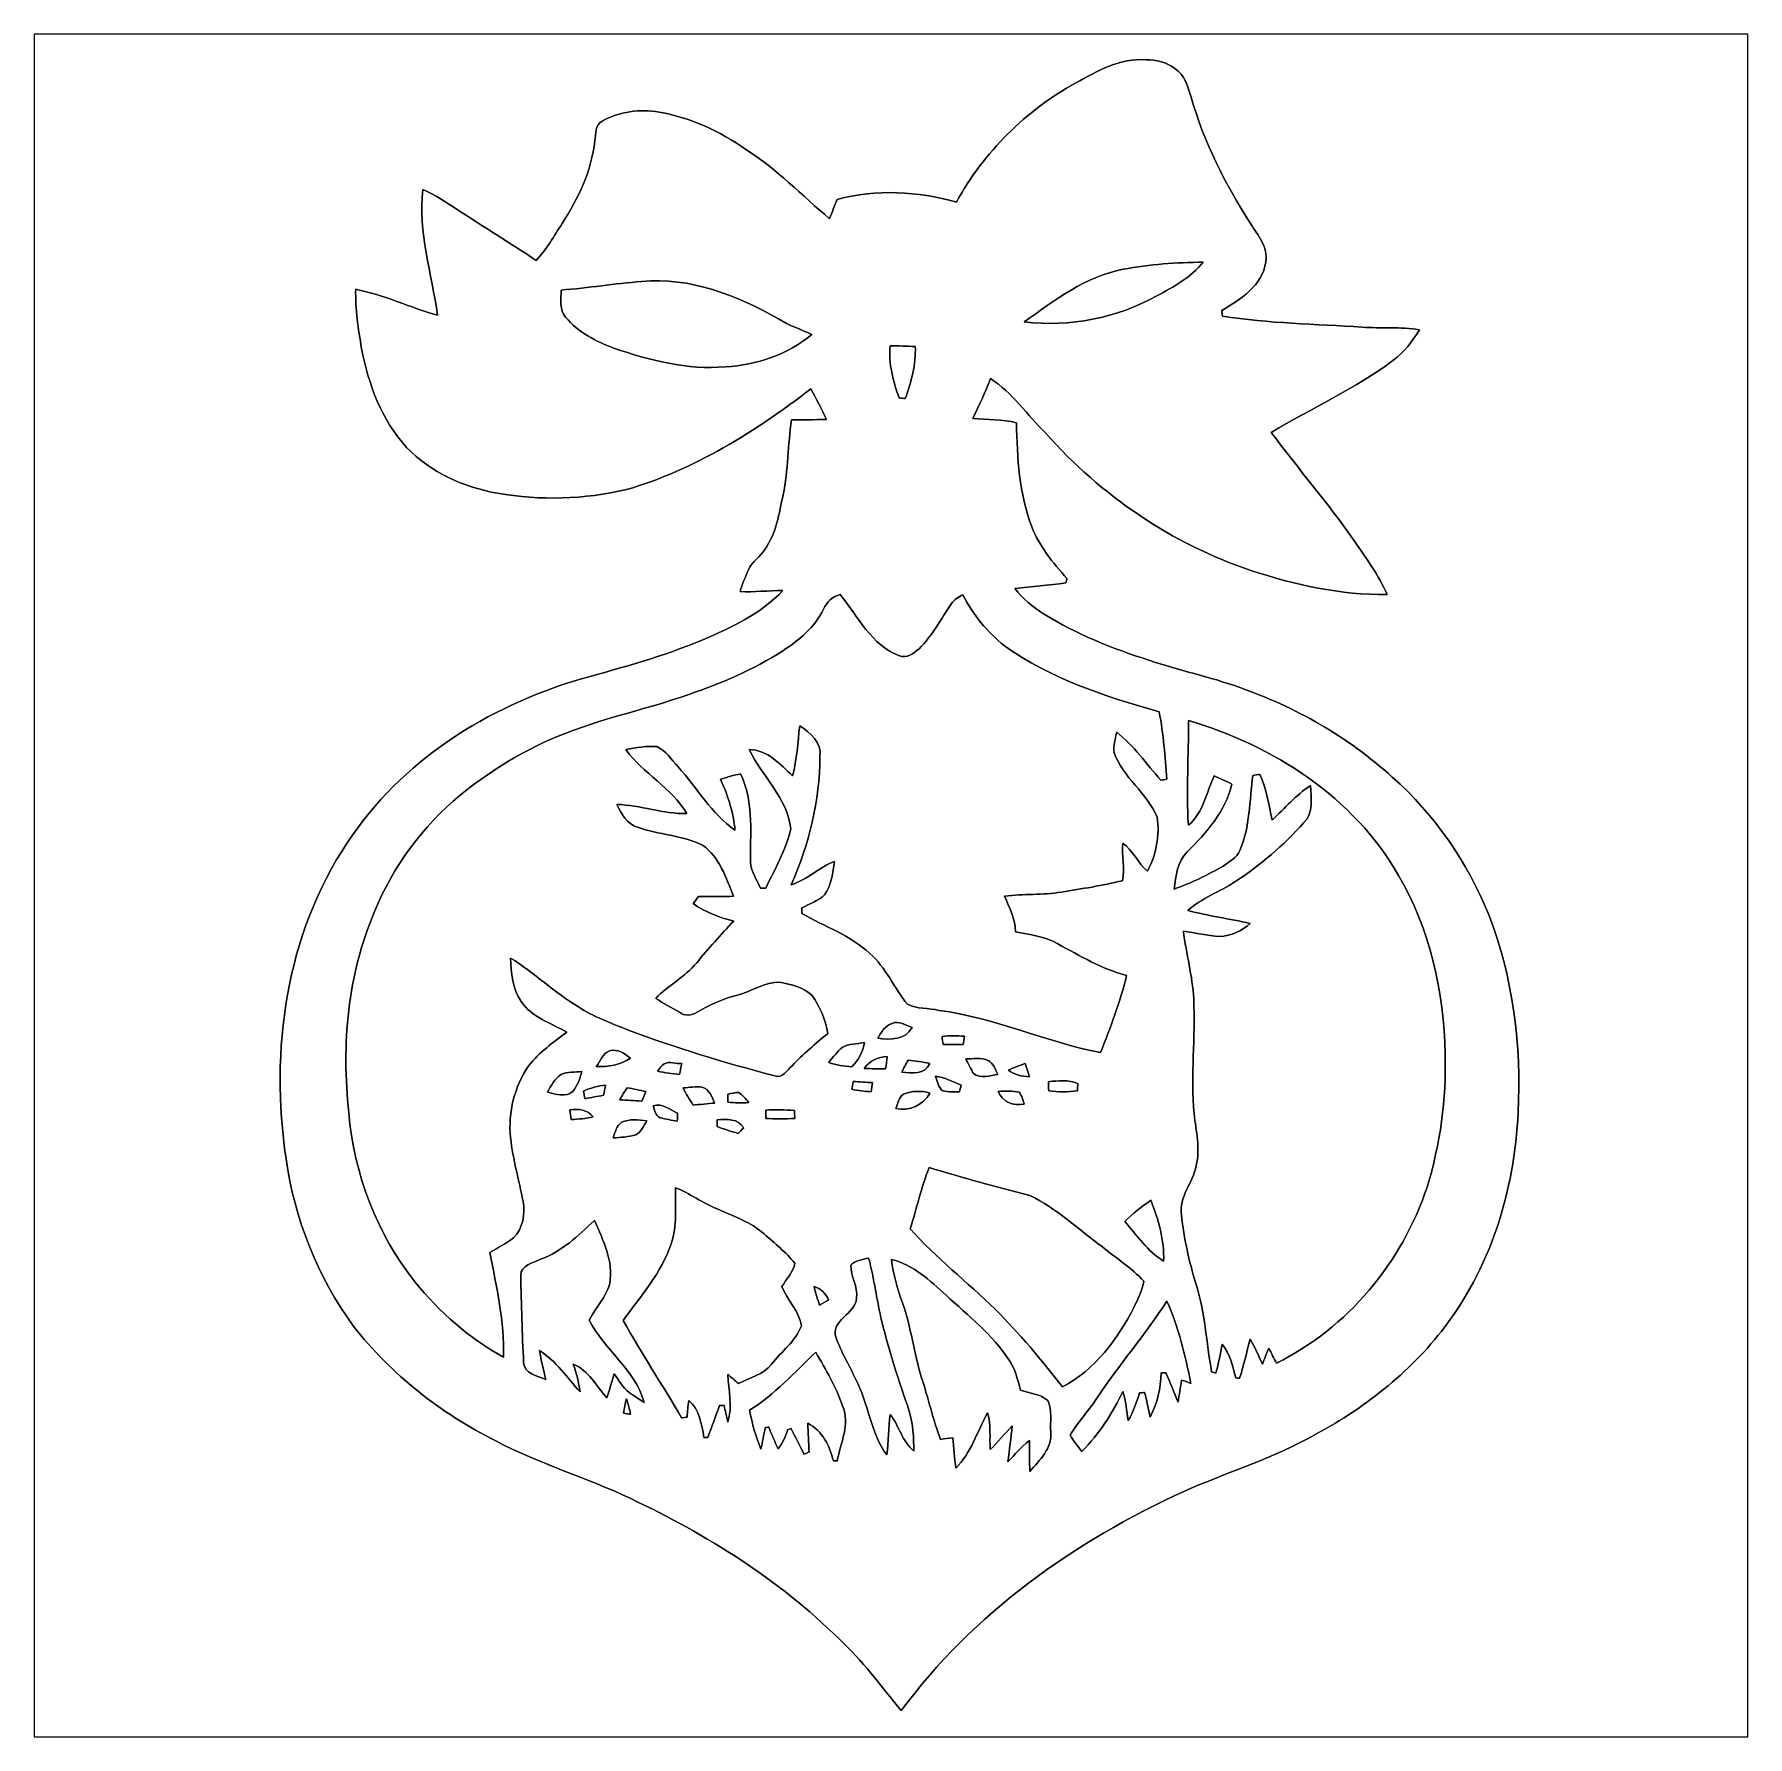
# Model space of a CAD drawing. Header units: centimetres. Extents: x -16.8 to 16.8, y -16.7 to 16.7.
import ezdxf

# ---------------------------------------------------------------- set-up
doc = ezdxf.new("R2010")
doc.units = ezdxf.units.CM
doc.header["$MEASUREMENT"] = 0
doc.layers.add('Layer 1', color=7, linetype='Continuous')

msp = doc.modelspace()

# ---------------------------------------------------------------- linework, layer by layer
at = {"layer": 'Layer 1', "color": 7}
for points, knots in [([(-16.77458, 16.66875), (-16.77458, 16.66875), (16.77458, 16.66875), (16.77458, 16.66875), (16.77458, 16.66875), (16.77458, 16.66875), (16.77458, -16.66875), (16.77458, -16.66875), (16.77458, -16.66875), (16.77458, -16.66875), (-16.77458, -16.66875), (-16.77458, -16.66875), (-16.77458, -16.66875), (-16.77458, -16.66875), (-16.77458, 16.66875), (-16.77458, 16.66875), (-16.77458, 16.66875), (-16.77458, 16.66875), (-16.77458, 16.66875), (-16.77458, 16.66875)], [0, 0, 0, 0, 0.16666667, 0.16666667, 0.16666667, 0.16666667, 0.33333333, 0.33333333, 0.33333333, 0.33333333, 0.5, 0.5, 0.5, 0.5, 0.66666667, 0.66666667, 0.66666667, 0.66666667, 1, 1, 1, 1]), ([(3.61632, 15.7159), (2.63948, 15.17544), (1.81751, 14.36123), (1.27988, 13.38121), (1.27988, 13.38121), (0.52141, 13.59606), (-0.28822, 13.64192), (-1.05445, 13.43484), (-1.05445, 13.43484), (-1.10525, 13.3096), (-1.15358, 13.18331), (-1.20191, 13.05736), (-1.20191, 13.05736), (-1.74449, 13.51174), (-2.23732, 14.03138), (-2.84057, 14.41027), (-2.84057, 14.41027), (-3.3461, 14.77186), (-3.9243, 15.03609), (-4.53813, 15.14581), (-4.53813, 15.14581), (-4.91455, 15.20825), (-5.32165, 15.15639), (-5.65714, 14.96907), (-5.65714, 14.96907), (-5.80002, 14.89604), (-5.77321, 14.71577), (-5.80002, 14.58348), (-5.80002, 14.58348), (-5.86034, 13.99575), (-6.12387, 13.456), (-6.43819, 12.96529), (-6.43819, 12.96529), (-6.59624, 12.71587), (-6.74617, 12.45729), (-6.94725, 12.23998), (-6.94725, 12.23998), (-7.45878, 12.57864), (-7.98054, 12.90073), (-8.49277, 13.23834), (-8.49277, 13.23834), (-8.71149, 13.37769), (-8.92634, 13.52867), (-9.16799, 13.62639), (-9.16799, 13.62639), (-9.26359, 12.79066), (-8.99089, 11.98245), (-8.87906, 11.16506), (-8.87906, 11.16506), (-9.41811, 11.31852), (-9.92893, 11.56547), (-10.48032, 11.67553), (-10.48032, 11.67553), (-10.49232, 11.28642), (-10.43129, 10.89942), (-10.36602, 10.51701), (-10.36602, 10.51701), (-10.2295, 9.81604), (-9.97973, 9.10907), (-9.48337, 8.57885), (-9.48337, 8.57885), (-9.01524, 8.08567), (-8.36436, 7.80239), (-7.70361, 7.67962), (-7.70361, 7.67962), (-6.86894, 7.53639), (-6.00357, 7.55932), (-5.17878, 7.753), (-5.17878, 7.753), (-3.84845, 8.13894), (-2.65712, 8.88647), (-1.56951, 9.72749), (-1.56951, 9.72749), (-1.46156, 9.53029), (-1.35361, 9.33203), (-1.26612, 9.12424), (-1.26612, 9.12424), (-1.4926, 9.12107), (-1.71944, 9.12107), (-1.94522, 9.12001), (-1.94522, 9.12001), (-2.026, 8.63388), (-2.00695, 8.1347), (-2.11208, 7.65104), (-2.11208, 7.65104), (-2.1911, 7.28768), (-2.24684, 6.9021), (-2.46274, 6.58918), (-2.46274, 6.58918), (-2.55799, 6.44102), (-2.71992, 6.344), (-2.79224, 6.18031), (-2.79224, 6.18031), (-2.85468, 6.04238), (-2.90618, 5.8995), (-2.95628, 5.75698), (-2.95628, 5.75698), (-2.67617, 5.74111), (-2.39677, 5.77921), (-2.11596, 5.77391), (-2.11596, 5.77391), (-2.54917, 5.32483), (-3.11961, 5.05389), (-3.68512, 4.81295), (-3.68512, 4.81295), (-4.45982, 4.48239), (-5.27579, 4.26544), (-6.08577, 4.04001), (-6.08577, 4.04001), (-7.89552, 3.50555), (-9.60085, 2.43734), (-10.64507, 0.83749), (-10.64507, 0.83749), (-11.8491, -0.96132), (-12.16131, -3.23815), (-11.84522, -5.34987), (-11.84522, -5.34987), (-11.67836, -6.52674), (-11.22892, -7.66304), (-10.52865, -8.62506), (-10.52865, -8.62506), (-9.7857, -9.57545), (-8.81486, -10.33427), (-7.73994, -10.87684), (-7.73994, -10.87684), (-6.8901, -11.32522), (-5.95842, -11.58804), (-5.09482, -12.00644), (-5.09482, -12.00644), (-3.61139, -12.70706), (-2.19604, -13.59041), (-1.02411, -14.74717), (-1.02411, -14.74717), (-0.5655, -15.17156), (-0.19226, -15.67533), (0.20038, -16.15828), (0.20038, -16.15828), (1.60338, -14.25152), (3.59269, -12.84393), (5.73087, -11.8685), (5.73087, -11.8685), (6.52357, -11.51043), (7.36247, -11.2589), (8.13047, -10.84545), (8.13047, -10.84545), (9.14188, -10.32722), (10.06898, -9.62554), (10.77701, -8.7309), (10.77701, -8.7309), (11.73162, -7.51805), (12.2107, -5.97888), (12.27949, -4.44818), (12.27949, -4.44818), (12.34264, -3.13725), (12.18283, -1.79952), (11.70411, -0.5715), (11.70411, -0.5715), (11.28924, 0.45367), (10.64225, 1.38853), (9.81463, 2.12372), (9.81463, 2.12372), (8.94821, 2.90689), (7.91739, 3.50061), (6.81461, 3.88232), (6.81461, 3.88232), (6.2357, 4.08869), (5.63245, 4.21323), (5.05107, 4.41184), (5.05107, 4.41184), (4.33387, 4.63762), (3.63079, 4.92301), (2.98873, 5.31742), (2.98873, 5.31742), (2.78059, 5.45959), (2.57246, 5.61269), (2.42358, 5.81907), (2.42358, 5.81907), (2.75661, 5.84941), (3.08963, 5.88222), (3.42159, 5.9242), (3.42159, 5.9242), (3.42759, 5.94677), (3.43923, 5.99193), (3.44523, 6.01451), (3.44523, 6.01451), (3.16936, 6.31613), (2.90513, 6.64069), (2.75625, 7.02592), (2.75625, 7.02592), (2.51248, 7.67468), (2.46556, 8.37424), (2.45851, 9.0611), (2.45851, 9.0611), (2.1784, 9.12989), (1.88701, 9.12177), (1.60161, 9.14541), (1.60161, 9.14541), (1.71803, 9.40541), (1.84997, 9.65835), (1.9491, 9.9254), (1.9491, 9.9254), (2.37984, 9.64812), (2.67088, 9.20856), (3.03354, 8.85507), (3.03354, 8.85507), (4.11021, 7.63341), (5.50227, 6.68972), (7.04638, 6.16903), (7.04638, 6.16903), (7.9061, 5.88998), (8.80251, 5.6829), (9.71162, 5.69913), (9.71162, 5.69913), (9.54687, 6.07483), (9.30451, 6.40927), (9.07203, 6.74476), (9.07203, 6.74476), (8.5665, 7.48101), (7.97595, 8.15375), (7.44679, 8.87236), (7.44679, 8.87236), (8.23736, 9.34685), (9.08756, 9.72644), (9.82874, 10.281), (9.82874, 10.281), (10.04535, 10.44011), (10.20692, 10.65742), (10.34768, 10.88355), (10.34768, 10.88355), (9.97691, 10.94105), (9.59873, 10.90754), (9.22584, 10.93329), (9.22584, 10.93329), (8.3125, 10.99502), (7.39457, 11.00702), (6.48794, 11.14707), (6.48794, 11.14707), (6.48335, 11.18482), (6.47876, 11.22257), (6.47453, 11.25996), (6.47453, 11.25996), (6.84071, 11.4748), (7.28133, 11.74644), (7.33601, 12.20964), (7.33601, 12.20964), (7.39387, 12.50386), (7.1755, 12.73175), (7.03933, 12.96564), (7.03933, 12.96564), (6.54367, 13.73187), (6.12846, 14.55561), (5.87657, 15.43509), (5.87657, 15.43509), (5.80813, 15.63687), (5.75592, 15.88241), (5.55519, 15.99636), (5.55519, 15.99636), (5.39715, 16.12547), (5.19007, 16.16992), (4.99039, 16.16816), (4.99039, 16.16816), (4.48698, 16.21296), (4.04036, 15.94767), (3.61632, 15.7159)], [0, 0, 0, 0, 0.01492537, 0.01492537, 0.01492537, 0.01492537, 0.02985075, 0.02985075, 0.02985075, 0.02985075, 0.04477612, 0.04477612, 0.04477612, 0.04477612, 0.05970149, 0.05970149, 0.05970149, 0.05970149, 0.07462687, 0.07462687, 0.07462687, 0.07462687, 0.08955224, 0.08955224, 0.08955224, 0.08955224, 0.10447761, 0.10447761, 0.10447761, 0.10447761, 0.11940299, 0.11940299, 0.11940299, 0.11940299, 0.13432836, 0.13432836, 0.13432836, 0.13432836, 0.14925373, 0.14925373, 0.14925373, 0.14925373, 0.1641791, 0.1641791, 0.1641791, 0.1641791, 0.17910448, 0.17910448, 0.17910448, 0.17910448, 0.19402985, 0.19402985, 0.19402985, 0.19402985, 0.20895522, 0.20895522, 0.20895522, 0.20895522, 0.2238806, 0.2238806, 0.2238806, 0.2238806, 0.23880597, 0.23880597, 0.23880597, 0.23880597, 0.25373134, 0.25373134, 0.25373134, 0.25373134, 0.26865672, 0.26865672, 0.26865672, 0.26865672, 0.28358209, 0.28358209, 0.28358209, 0.28358209, 0.29850746, 0.29850746, 0.29850746, 0.29850746, 0.31343284, 0.31343284, 0.31343284, 0.31343284, 0.32835821, 0.32835821, 0.32835821, 0.32835821, 0.34328358, 0.34328358, 0.34328358, 0.34328358, 0.35820896, 0.35820896, 0.35820896, 0.35820896, 0.37313433, 0.37313433, 0.37313433, 0.37313433, 0.3880597, 0.3880597, 0.3880597, 0.3880597, 0.40298507, 0.40298507, 0.40298507, 0.40298507, 0.41791045, 0.41791045, 0.41791045, 0.41791045, 0.43283582, 0.43283582, 0.43283582, 0.43283582, 0.44776119, 0.44776119, 0.44776119, 0.44776119, 0.46268657, 0.46268657, 0.46268657, 0.46268657, 0.47761194, 0.47761194, 0.47761194, 0.47761194, 0.49253731, 0.49253731, 0.49253731, 0.49253731, 0.50746269, 0.50746269, 0.50746269, 0.50746269, 0.52238806, 0.52238806, 0.52238806, 0.52238806, 0.53731343, 0.53731343, 0.53731343, 0.53731343, 0.55223881, 0.55223881, 0.55223881, 0.55223881, 0.56716418, 0.56716418, 0.56716418, 0.56716418, 0.58208955, 0.58208955, 0.58208955, 0.58208955, 0.59701493, 0.59701493, 0.59701493, 0.59701493, 0.6119403, 0.6119403, 0.6119403, 0.6119403, 0.62686567, 0.62686567, 0.62686567, 0.62686567, 0.64179104, 0.64179104, 0.64179104, 0.64179104, 0.65671642, 0.65671642, 0.65671642, 0.65671642, 0.67164179, 0.67164179, 0.67164179, 0.67164179, 0.68656716, 0.68656716, 0.68656716, 0.68656716, 0.70149254, 0.70149254, 0.70149254, 0.70149254, 0.71641791, 0.71641791, 0.71641791, 0.71641791, 0.73134328, 0.73134328, 0.73134328, 0.73134328, 0.74626866, 0.74626866, 0.74626866, 0.74626866, 0.76119403, 0.76119403, 0.76119403, 0.76119403, 0.7761194, 0.7761194, 0.7761194, 0.7761194, 0.79104478, 0.79104478, 0.79104478, 0.79104478, 0.80597015, 0.80597015, 0.80597015, 0.80597015, 0.82089552, 0.82089552, 0.82089552, 0.82089552, 0.8358209, 0.8358209, 0.8358209, 0.8358209, 0.85074627, 0.85074627, 0.85074627, 0.85074627, 0.86567164, 0.86567164, 0.86567164, 0.86567164, 0.88059701, 0.88059701, 0.88059701, 0.88059701, 0.89552239, 0.89552239, 0.89552239, 0.89552239, 0.91044776, 0.91044776, 0.91044776, 0.91044776, 0.92537313, 0.92537313, 0.92537313, 0.92537313, 0.94029851, 0.94029851, 0.94029851, 0.94029851, 0.95522388, 0.95522388, 0.95522388, 0.95522388, 0.97014925, 0.97014925, 0.97014925, 0.97014925, 1, 1, 1, 1]), ([(4.54731, 12.06571), (5.06236, 12.16942), (5.58941, 12.19553), (6.11364, 12.20646), (6.11364, 12.20646), (5.87622, 11.90731), (5.5372, 11.72281), (5.20488, 11.54959), (5.20488, 11.54959), (4.42524, 11.10791), (3.49709, 10.93294), (2.60914, 11.03665), (2.60914, 11.03665), (3.20357, 11.46069), (3.81176, 11.92918), (4.54731, 12.06571)], [0, 0, 0, 0, 0.2, 0.2, 0.2, 0.2, 0.4, 0.4, 0.4, 0.4, 0.6, 0.6, 0.6, 0.6, 1, 1, 1, 1]), ([(-6.45619, 11.66036), (-5.93055, 11.69846), (-5.41091, 11.7923), (-4.88527, 11.82511), (-4.88527, 11.82511), (-3.93488, 11.92283), (-3.01519, 11.55594), (-2.20416, 11.09521), (-2.20416, 11.09521), (-2.00166, 10.96398), (-1.77024, 10.89272), (-1.55293, 10.79218), (-1.55293, 10.79218), (-2.02036, 10.39601), (-2.63525, 10.19351), (-3.24203, 10.15753), (-3.24203, 10.15753), (-3.98851, 10.0898), (-4.72546, 10.28488), (-5.42643, 10.51983), (-5.42643, 10.51983), (-5.77568, 10.65742), (-6.12916, 10.83169), (-6.37081, 11.12837), (-6.37081, 11.12837), (-6.49746, 11.27407), (-6.46113, 11.48221), (-6.45619, 11.66036)], [0, 0, 0, 0, 0.125, 0.125, 0.125, 0.125, 0.25, 0.25, 0.25, 0.25, 0.375, 0.375, 0.375, 0.375, 0.5, 0.5, 0.5, 0.5, 0.625, 0.625, 0.625, 0.625, 0.75, 0.75, 0.75, 0.75, 1, 1, 1, 1]), ([(-0.01517, 10.57028), (0.14746, 10.56605), (0.31186, 10.56217), (0.47554, 10.55546), (0.47554, 10.55546), (0.48824, 10.20586), (0.3997, 9.86155), (0.27869, 9.53594), (0.27869, 9.53594), (0.24906, 9.53876), (0.19015, 9.5444), (0.16087, 9.54722), (0.16087, 9.54722), (0.03986, 9.87178), (-0.05115, 10.22174), (-0.01517, 10.57028)], [0, 0, 0, 0, 0.2, 0.2, 0.2, 0.2, 0.4, 0.4, 0.4, 0.4, 0.6, 0.6, 0.6, 0.6, 1, 1, 1, 1]), ([(-1.32221, 5.41055), (-1.25554, 5.54673), (-1.15147, 5.66526), (-0.99307, 5.69595), (-0.99307, 5.69595), (-0.6477, 5.26874), (-0.38347, 4.70182), (0.16404, 4.49933), (0.16404, 4.49933), (0.30692, 4.43371), (0.4445, 4.55119), (0.54927, 4.63656), (0.54927, 4.63656), (0.81139, 4.89091), (0.97896, 5.22252), (1.18498, 5.52027), (1.18498, 5.52027), (1.23896, 5.59999), (1.32433, 5.64797), (1.40617, 5.69348), (1.40617, 5.69348), (1.60196, 5.30648), (1.88313, 4.96358), (2.22321, 4.69441), (2.22321, 4.69441), (3.12526, 4.04883), (4.19559, 3.70029), (5.2511, 3.39972), (5.2511, 3.39972), (5.33471, 2.96474), (5.36822, 2.52271), (5.39891, 2.08104), (5.39891, 2.08104), (5.36011, 2.07539), (5.32165, 2.06904), (5.28355, 2.06304), (5.28355, 2.06304), (5.00098, 2.38054), (4.75439, 2.73826), (4.41889, 3.00426), (4.41889, 3.00426), (4.39385, 2.87196), (4.35187, 2.73579), (4.36915, 2.59997), (4.36915, 2.59997), (4.54307, 2.11279), (5.01297, 1.81081), (5.21229, 1.33844), (5.21229, 1.33844), (5.26203, 0.98637), (5.19642, 0.59514), (5.01932, 0.28258), (5.01932, 0.28258), (4.83094, 0.43956), (4.74133, 0.68615), (4.53884, 0.82868), (4.53884, 0.82868), (4.50921, 0.58455), (4.58787, 0.33479), (4.52967, 0.09419), (4.52967, 0.09419), (4.13808, -0.00459), (3.73662, -0.06244), (3.33869, -0.12982), (3.33869, -0.12982), (2.96933, -0.19015), (2.59362, -0.15804), (2.22426, -0.2099), (2.22426, -0.2099), (2.31069, -0.43568), (2.44263, -0.65476), (2.43664, -0.90417), (2.43664, -0.90417), (2.71639, -0.96555), (3.01061, -1.00013), (3.26531, -1.14159), (3.26531, -1.14159), (3.69993, -1.3776), (4.12962, -1.63759), (4.61398, -1.76036), (4.61398, -1.76036), (4.48769, -2.27824), (4.29648, -2.77707), (4.10316, -3.27342), (4.10316, -3.27342), (3.03107, -3.0667), (2.02741, -2.5848), (0.93945, -2.44581), (0.93945, -2.44581), (0.73625, -2.39677), (0.50941, -2.42252), (0.31997, -2.32586), (0.31997, -2.32586), (0.06138, -2.00413), (-0.10019, -1.60761), (-0.41204, -1.32927), (-0.41204, -1.32927), (-0.79763, -0.97578), (-1.29928, -0.80433), (-1.7466, -0.54928), (-1.7466, -0.54928), (-1.74625, -0.52176), (-1.74554, -0.46673), (-1.74554, -0.43921), (-1.74554, -0.43921), (-1.59703, -0.35525), (-1.4224, -0.30621), (-1.30034, -0.18309), (-1.30034, -0.18309), (-1.16417, 0.00529), (-1.14194, 0.24659), (-1.10349, 0.46919), (-1.10349, 0.46919), (-1.40935, 0.36054), (-1.64324, 0.1083), (-1.95474, 0.01446), (-1.95474, 0.01446), (-1.6062, 0.80363), (-1.39065, 1.65735), (-1.39206, 2.52342), (-1.39206, 2.52342), (-1.34761, 2.79576), (-1.58115, 2.99508), (-1.78823, 3.12385), (-1.78823, 3.12385), (-1.82809, 2.79859), (-1.8348, 2.46415), (-1.9304, 2.14842), (-1.9304, 2.14842), (-2.17099, 2.37525), (-2.41688, 2.65924), (-2.77636, 2.66241), (-2.77636, 2.66241), (-2.52977, 2.13289), (-2.02424, 1.71909), (-1.96144, 1.1109), (-1.96144, 1.1109), (-2.05775, 0.6985), (-2.26977, 0.32667), (-2.45357, -0.05186), (-2.45357, -0.05186), (-2.47932, -0.05151), (-2.53012, -0.05115), (-2.55588, -0.0508), (-2.55588, -0.0508), (-2.64442, 0.13899), (-2.77072, 0.32667), (-2.75308, 0.54716), (-2.75308, 0.54716), (-2.74849, 1.09749), (-2.70016, 1.67534), (-2.94358, 2.18687), (-2.94358, 2.18687), (-3.07587, 2.15829), (-3.20746, 2.12513), (-3.33516, 2.07963), (-3.33516, 2.07963), (-3.19476, 1.76213), (-3.08293, 1.42875), (-3.0547, 1.08056), (-3.0547, 1.08056), (-3.51084, 1.41041), (-3.79765, 1.90888), (-4.16807, 2.32234), (-4.16807, 2.32234), (-4.29824, 2.46133), (-4.40443, 2.64054), (-4.58329, 2.71956), (-4.58329, 2.71956), (-4.78896, 2.73967), (-4.99181, 2.69769), (-5.19218, 2.66065), (-5.19218, 2.66065), (-4.84928, 2.19216), (-4.29578, 1.90959), (-3.99591, 1.40794), (-3.99591, 1.40794), (-4.46052, 1.39806), (-4.90714, 1.5748), (-5.37034, 1.58821), (-5.37034, 1.58821), (-5.28003, 1.40758), (-5.16714, 1.20403), (-4.96217, 1.13983), (-4.96217, 1.13983), (-4.54448, 0.99836), (-4.09046, 0.97861), (-3.68794, 0.79058), (-3.68794, 0.79058), (-3.35633, 0.55563), (-3.22968, 0.14781), (-3.08222, -0.21202), (-3.08222, -0.21202), (-3.31047, -0.22049), (-3.53942, -0.20779), (-3.76731, -0.21837), (-3.76731, -0.21837), (-3.80929, -0.25894), (-3.84069, -0.30868), (-3.87491, -0.3556), (-3.87491, -0.3556), (-3.63396, -0.51999), (-3.36338, -0.63041), (-3.0801, -0.69533), (-3.0801, -0.69533), (-3.33234, -0.96203), (-3.57752, -1.23437), (-3.80929, -1.51941), (-3.80929, -1.51941), (-4.03437, -1.79458), (-4.36563, -1.9498), (-4.6034, -2.21086), (-4.6034, -2.21086), (-4.45699, -2.31281), (-4.29119, -2.38231), (-4.14408, -2.48356), (-4.14408, -2.48356), (-4.04424, -2.56081), (-3.90102, -2.5467), (-3.79765, -2.4825), (-3.79765, -2.4825), (-3.54965, -2.33398), (-3.28471, -2.21721), (-3.0039, -2.14489), (-3.0039, -2.14489), (-2.7245, -2.06798), (-2.47191, -1.8923), (-2.17346, -1.89512), (-2.17346, -1.89512), (-1.95756, -1.93957), (-1.71203, -1.98332), (-1.55116, -2.15053), (-1.55116, -2.15053), (-1.38501, -2.3682), (-1.28834, -2.63031), (-1.23613, -2.89736), (-1.23613, -2.89736), (-1.47743, -3.09986), (-1.72473, -3.29741), (-1.9364, -3.53166), (-1.9364, -3.53166), (-2.03553, -3.60962), (-2.12584, -3.78566), (-2.27542, -3.72886), (-2.27542, -3.72886), (-3.24767, -3.46851), (-4.21746, -3.18841), (-5.1562, -2.82328), (-5.1562, -2.82328), (-5.4864, -2.69699), (-5.82154, -2.57281), (-6.11823, -2.37702), (-6.11823, -2.37702), (-6.59059, -2.09938), (-6.98218, -1.70709), (-7.44855, -1.42064), (-7.44855, -1.42064), (-7.44114, -1.71097), (-7.41433, -2.02353), (-7.24182, -2.26836), (-7.24182, -2.26836), (-7.03615, -2.58339), (-6.65621, -2.69169), (-6.34718, -2.87479), (-6.34718, -2.87479), (-6.6167, -3.06529), (-6.88128, -3.26954), (-7.0926, -3.52531), (-7.0926, -3.52531), (-7.37306, -3.93488), (-7.50006, -4.44394), (-7.44961, -4.93783), (-7.44961, -4.93783), (-7.40269, -5.36011), (-7.28416, -5.76968), (-7.20513, -6.18596), (-7.20513, -6.18596), (-7.15786, -6.43079), (-7.20725, -6.71689), (-7.38823, -6.89822), (-7.38823, -6.89822), (-7.53498, -7.00793), (-7.69761, -7.09542), (-7.85566, -7.18855), (-7.85566, -7.18855), (-7.72089, -7.86412), (-7.56461, -8.54075), (-7.58719, -9.23537), (-7.58719, -9.23537), (-8.25712, -8.87307), (-8.83638, -8.35272), (-9.31898, -7.76676), (-9.31898, -7.76676), (-10.06616, -6.8199), (-10.51489, -5.64691), (-10.61649, -4.44676), (-10.61649, -4.44676), (-10.76008, -3.12103), (-10.64472, -1.74202), (-10.11026, -0.50976), (-10.11026, -0.50976), (-9.75713, 0.37536), (-9.1634, 1.15641), (-8.43809, 1.76989), (-8.43809, 1.76989), (-7.90998, 2.19251), (-7.33637, 2.56258), (-6.71724, 2.83704), (-6.71724, 2.83704), (-5.83353, 3.24062), (-4.87045, 3.41736), (-3.95852, 3.74297), (-3.95852, 3.74297), (-3.31823, 3.95781), (-2.69487, 4.23016), (-2.12302, 4.59176), (-2.12302, 4.59176), (-1.80269, 4.80307), (-1.4919, 5.05707), (-1.32221, 5.41055)], [0, 0, 0, 0, 0.01234568, 0.01234568, 0.01234568, 0.01234568, 0.02469136, 0.02469136, 0.02469136, 0.02469136, 0.03703704, 0.03703704, 0.03703704, 0.03703704, 0.04938272, 0.04938272, 0.04938272, 0.04938272, 0.0617284, 0.0617284, 0.0617284, 0.0617284, 0.07407407, 0.07407407, 0.07407407, 0.07407407, 0.08641975, 0.08641975, 0.08641975, 0.08641975, 0.09876543, 0.09876543, 0.09876543, 0.09876543, 0.11111111, 0.11111111, 0.11111111, 0.11111111, 0.12345679, 0.12345679, 0.12345679, 0.12345679, 0.13580247, 0.13580247, 0.13580247, 0.13580247, 0.14814815, 0.14814815, 0.14814815, 0.14814815, 0.16049383, 0.16049383, 0.16049383, 0.16049383, 0.17283951, 0.17283951, 0.17283951, 0.17283951, 0.18518519, 0.18518519, 0.18518519, 0.18518519, 0.19753086, 0.19753086, 0.19753086, 0.19753086, 0.20987654, 0.20987654, 0.20987654, 0.20987654, 0.22222222, 0.22222222, 0.22222222, 0.22222222, 0.2345679, 0.2345679, 0.2345679, 0.2345679, 0.24691358, 0.24691358, 0.24691358, 0.24691358, 0.25925926, 0.25925926, 0.25925926, 0.25925926, 0.27160494, 0.27160494, 0.27160494, 0.27160494, 0.28395062, 0.28395062, 0.28395062, 0.28395062, 0.2962963, 0.2962963, 0.2962963, 0.2962963, 0.30864198, 0.30864198, 0.30864198, 0.30864198, 0.32098765, 0.32098765, 0.32098765, 0.32098765, 0.33333333, 0.33333333, 0.33333333, 0.33333333, 0.34567901, 0.34567901, 0.34567901, 0.34567901, 0.35802469, 0.35802469, 0.35802469, 0.35802469, 0.37037037, 0.37037037, 0.37037037, 0.37037037, 0.38271605, 0.38271605, 0.38271605, 0.38271605, 0.39506173, 0.39506173, 0.39506173, 0.39506173, 0.40740741, 0.40740741, 0.40740741, 0.40740741, 0.41975309, 0.41975309, 0.41975309, 0.41975309, 0.43209877, 0.43209877, 0.43209877, 0.43209877, 0.44444444, 0.44444444, 0.44444444, 0.44444444, 0.45679012, 0.45679012, 0.45679012, 0.45679012, 0.4691358, 0.4691358, 0.4691358, 0.4691358, 0.48148148, 0.48148148, 0.48148148, 0.48148148, 0.49382716, 0.49382716, 0.49382716, 0.49382716, 0.50617284, 0.50617284, 0.50617284, 0.50617284, 0.51851852, 0.51851852, 0.51851852, 0.51851852, 0.5308642, 0.5308642, 0.5308642, 0.5308642, 0.54320988, 0.54320988, 0.54320988, 0.54320988, 0.55555556, 0.55555556, 0.55555556, 0.55555556, 0.56790123, 0.56790123, 0.56790123, 0.56790123, 0.58024691, 0.58024691, 0.58024691, 0.58024691, 0.59259259, 0.59259259, 0.59259259, 0.59259259, 0.60493827, 0.60493827, 0.60493827, 0.60493827, 0.61728395, 0.61728395, 0.61728395, 0.61728395, 0.62962963, 0.62962963, 0.62962963, 0.62962963, 0.64197531, 0.64197531, 0.64197531, 0.64197531, 0.65432099, 0.65432099, 0.65432099, 0.65432099, 0.66666667, 0.66666667, 0.66666667, 0.66666667, 0.67901235, 0.67901235, 0.67901235, 0.67901235, 0.69135802, 0.69135802, 0.69135802, 0.69135802, 0.7037037, 0.7037037, 0.7037037, 0.7037037, 0.71604938, 0.71604938, 0.71604938, 0.71604938, 0.72839506, 0.72839506, 0.72839506, 0.72839506, 0.74074074, 0.74074074, 0.74074074, 0.74074074, 0.75308642, 0.75308642, 0.75308642, 0.75308642, 0.7654321, 0.7654321, 0.7654321, 0.7654321, 0.77777778, 0.77777778, 0.77777778, 0.77777778, 0.79012346, 0.79012346, 0.79012346, 0.79012346, 0.80246914, 0.80246914, 0.80246914, 0.80246914, 0.81481481, 0.81481481, 0.81481481, 0.81481481, 0.82716049, 0.82716049, 0.82716049, 0.82716049, 0.83950617, 0.83950617, 0.83950617, 0.83950617, 0.85185185, 0.85185185, 0.85185185, 0.85185185, 0.86419753, 0.86419753, 0.86419753, 0.86419753, 0.87654321, 0.87654321, 0.87654321, 0.87654321, 0.88888889, 0.88888889, 0.88888889, 0.88888889, 0.90123457, 0.90123457, 0.90123457, 0.90123457, 0.91358025, 0.91358025, 0.91358025, 0.91358025, 0.92592593, 0.92592593, 0.92592593, 0.92592593, 0.9382716, 0.9382716, 0.9382716, 0.9382716, 0.95061728, 0.95061728, 0.95061728, 0.95061728, 0.96296296, 0.96296296, 0.96296296, 0.96296296, 0.97530864, 0.97530864, 0.97530864, 0.97530864, 1, 1, 1, 1]), ([(5.82224, 3.22968), (7.48594, 2.74355), (9.0611, 1.72791), (9.93704, 0.19861), (9.93704, 0.19861), (10.55441, -0.85513), (10.82922, -2.08386), (10.84897, -3.29812), (10.84897, -3.29812), (10.8772, -4.17971), (10.75514, -5.06624), (10.49584, -5.90903), (10.49584, -5.90903), (10.00725, -7.37623), (8.94115, -8.67022), (7.54592, -9.3532), (7.54592, -9.3532), (7.49723, -9.25548), (7.4489, -9.15776), (7.39775, -9.06145), (7.39775, -9.06145), (7.35189, -9.16305), (7.31308, -9.26747), (7.2711, -9.37048), (7.2711, -9.37048), (7.19243, -9.20609), (7.12717, -9.0357), (7.03016, -8.88153), (7.03016, -8.88153), (6.96666, -9.138), (6.90704, -9.39624), (6.82484, -9.64777), (6.82484, -9.64777), (6.80579, -9.64671), (6.76769, -9.64389), (6.74899, -9.64248), (6.74899, -9.64248), (6.69431, -9.41176), (6.63116, -9.17293), (6.48723, -8.98066), (6.48723, -8.98066), (6.45231, -9.16975), (6.41068, -9.35814), (6.36164, -9.5444), (6.36164, -9.5444), (6.34083, -9.53946), (6.2992, -9.52959), (6.27839, -9.52465), (6.27839, -9.52465), (6.17114, -8.94715), (6.14997, -8.35201), (5.96724, -7.79039), (5.96724, -7.79039), (5.8353, -7.35506), (5.73722, -6.90845), (5.68466, -6.45689), (5.68466, -6.45689), (5.63245, -6.096), (5.91361, -5.8226), (5.97323, -5.48534), (5.97323, -5.48534), (6.06249, -5.1495), (5.96865, -4.80942), (5.93549, -4.47393), (5.93549, -4.47393), (5.86387, -3.72251), (5.96265, -2.96933), (5.92737, -2.21721), (5.92737, -2.21721), (5.90268, -1.77024), (5.78026, -1.33632), (5.72558, -0.89323), (5.72558, -0.89323), (5.96336, -0.92534), (6.19689, -0.98778), (6.43784, -0.99907), (6.43784, -0.99907), (6.65692, -0.98178), (6.87246, -0.89323), (7.03333, -0.74189), (7.03333, -0.74189), (6.62658, -0.65158), (6.21242, -0.59584), (5.80954, -0.4886), (5.80954, -0.4886), (6.08259, -0.24836), (6.43184, -0.12277), (6.73453, 0.07338), (6.73453, 0.07338), (7.23159, 0.39864), (7.68809, 0.78811), (8.0839, 1.23119), (8.0839, 1.23119), (8.27934, 1.42099), (8.22819, 1.71133), (8.21126, 1.95756), (8.21126, 1.95756), (7.93186, 1.76777), (7.70714, 1.51236), (7.46301, 1.28199), (7.46301, 1.28199), (7.40022, 1.58433), (7.34695, 1.8923), (7.22242, 2.17664), (7.22242, 2.17664), (7.17621, 2.16923), (7.13034, 2.16147), (7.08484, 2.15336), (7.08484, 2.15336), (7.01922, 1.66229), (7.0291, 1.14864), (6.83013, 0.68509), (6.83013, 0.68509), (6.7691, 0.54151), (6.62164, 0.46567), (6.50099, 0.37888), (6.50099, 0.37888), (6.19372, 0.20602), (5.87763, 0.04233), (5.54249, -0.07056), (5.54249, -0.07056), (5.57989, 0.18274), (5.6007, 0.46849), (5.79896, 0.65652), (5.79896, 0.65652), (6.17361, 1.0354), (6.55496, 1.44886), (6.67244, 1.9872), (6.67244, 1.9872), (6.55637, 2.04082), (6.44172, 2.09409), (6.32636, 2.14665), (6.32636, 2.14665), (6.17643, 1.82033), (6.11364, 1.42311), (5.8226, 1.18322), (5.8226, 1.18322), (5.77532, 1.86549), (5.83424, 2.54741), (5.82224, 3.22968)], [0, 0, 0, 0, 0.02777778, 0.02777778, 0.02777778, 0.02777778, 0.05555556, 0.05555556, 0.05555556, 0.05555556, 0.08333333, 0.08333333, 0.08333333, 0.08333333, 0.11111111, 0.11111111, 0.11111111, 0.11111111, 0.13888889, 0.13888889, 0.13888889, 0.13888889, 0.16666667, 0.16666667, 0.16666667, 0.16666667, 0.19444444, 0.19444444, 0.19444444, 0.19444444, 0.22222222, 0.22222222, 0.22222222, 0.22222222, 0.25, 0.25, 0.25, 0.25, 0.27777778, 0.27777778, 0.27777778, 0.27777778, 0.30555556, 0.30555556, 0.30555556, 0.30555556, 0.33333333, 0.33333333, 0.33333333, 0.33333333, 0.36111111, 0.36111111, 0.36111111, 0.36111111, 0.38888889, 0.38888889, 0.38888889, 0.38888889, 0.41666667, 0.41666667, 0.41666667, 0.41666667, 0.44444444, 0.44444444, 0.44444444, 0.44444444, 0.47222222, 0.47222222, 0.47222222, 0.47222222, 0.5, 0.5, 0.5, 0.5, 0.52777778, 0.52777778, 0.52777778, 0.52777778, 0.55555556, 0.55555556, 0.55555556, 0.55555556, 0.58333333, 0.58333333, 0.58333333, 0.58333333, 0.61111111, 0.61111111, 0.61111111, 0.61111111, 0.63888889, 0.63888889, 0.63888889, 0.63888889, 0.66666667, 0.66666667, 0.66666667, 0.66666667, 0.69444444, 0.69444444, 0.69444444, 0.69444444, 0.72222222, 0.72222222, 0.72222222, 0.72222222, 0.75, 0.75, 0.75, 0.75, 0.77777778, 0.77777778, 0.77777778, 0.77777778, 0.80555556, 0.80555556, 0.80555556, 0.80555556, 0.83333333, 0.83333333, 0.83333333, 0.83333333, 0.86111111, 0.86111111, 0.86111111, 0.86111111, 0.88888889, 0.88888889, 0.88888889, 0.88888889, 0.91666667, 0.91666667, 0.91666667, 0.91666667, 0.94444444, 0.94444444, 0.94444444, 0.94444444, 1, 1, 1, 1]), ([(0.02081, -2.6991), (0.15522, -2.6476), (0.28787, -2.73368), (0.41134, -2.77777), (0.41134, -2.77777), (0.28681, -3.03071), (-0.01658, -3.02754), (-0.25823, -2.98697), (-0.25823, -2.98697), (-0.18979, -2.87232), (-0.11606, -2.74073), (0.02081, -2.6991)], [0, 0, 0, 0, 0.25, 0.25, 0.25, 0.25, 0.5, 0.5, 0.5, 0.5, 1, 1, 1, 1]), ([(0.99907, -2.95381), (1.14441, -2.94358), (1.29152, -2.93441), (1.43686, -2.9531), (1.43686, -2.9531), (1.4291, -3.00567), (1.42099, -3.05894), (1.41323, -3.11221), (1.41323, -3.11221), (1.28199, -3.11221), (1.15076, -3.11221), (1.02023, -3.11221), (1.02023, -3.11221), (1.01282, -3.05929), (1.00577, -3.00637), (0.99907, -2.95381)], [0, 0, 0, 0, 0.2, 0.2, 0.2, 0.2, 0.4, 0.4, 0.4, 0.4, 0.6, 0.6, 0.6, 0.6, 1, 1, 1, 1]), ([(-5.50863, -3.23779), (-5.34846, -3.19193), (-5.21829, -3.29565), (-5.09976, -3.38067), (-5.09976, -3.38067), (-5.29766, -3.51649), (-5.53367, -3.55247), (-5.77074, -3.54612), (-5.77074, -3.54612), (-5.6956, -3.43606), (-5.64021, -3.28965), (-5.50863, -3.23779)], [0, 0, 0, 0, 0.25, 0.25, 0.25, 0.25, 0.5, 0.5, 0.5, 0.5, 1, 1, 1, 1]), ([(-0.95532, -3.17359), (-0.8255, -3.09527), (-0.66499, -3.10303), (-0.5207, -3.07481), (-0.5207, -3.07481), (-0.55139, -3.25473), (-0.63429, -3.42159), (-0.76659, -3.54789), (-0.76659, -3.54789), (-0.9211, -3.54118), (-1.0735, -3.51578), (-1.21955, -3.46675), (-1.21955, -3.46675), (-1.1363, -3.36515), (-1.05869, -3.25579), (-0.95532, -3.17359)], [0, 0, 0, 0, 0.2, 0.2, 0.2, 0.2, 0.4, 0.4, 0.4, 0.4, 0.6, 0.6, 0.6, 0.6, 1, 1, 1, 1]), ([(-0.52352, -3.58458), (-0.42404, -3.43323), (-0.25612, -3.35703), (-0.07514, -3.35033), (-0.07514, -3.35033), (-0.08255, -3.43041), (-0.09313, -3.51049), (-0.10654, -3.59022), (-0.10654, -3.59022), (-0.24589, -3.58951), (-0.38488, -3.58775), (-0.52352, -3.58458)], [0, 0, 0, 0, 0.25, 0.25, 0.25, 0.25, 0.5, 0.5, 0.5, 0.5, 1, 1, 1, 1]), ([(-6.46148, -3.70099), (-6.33518, -3.64243), (-6.18737, -3.66078), (-6.0519, -3.64384), (-6.0519, -3.64384), (-6.08965, -3.78178), (-6.13869, -3.92254), (-6.23288, -4.03296), (-6.23288, -4.03296), (-6.36446, -4.15925), (-6.56978, -4.0827), (-6.725, -4.04636), (-6.725, -4.04636), (-6.65586, -3.91971), (-6.58319, -3.78389), (-6.46148, -3.70099)], [0, 0, 0, 0, 0.2, 0.2, 0.2, 0.2, 0.4, 0.4, 0.4, 0.4, 0.6, 0.6, 0.6, 0.6, 1, 1, 1, 1]), ([(-4.44429, -3.49215), (-4.34058, -3.43394), (-4.20899, -3.50308), (-4.09822, -3.48439), (-4.09822, -3.48439), (-4.11127, -3.55706), (-4.12503, -3.63044), (-4.13914, -3.70346), (-4.13914, -3.70346), (-4.28413, -3.68688), (-4.42736, -3.66571), (-4.57024, -3.63608), (-4.57024, -3.63608), (-4.53037, -3.58599), (-4.49404, -3.53272), (-4.44429, -3.49215)], [0, 0, 0, 0, 0.2, 0.2, 0.2, 0.2, 0.4, 0.4, 0.4, 0.4, 0.6, 0.6, 0.6, 0.6, 1, 1, 1, 1]), ([(0.33302, -3.42336), (0.47625, -3.43606), (0.62018, -3.45475), (0.76129, -3.48474), (0.76129, -3.48474), (0.66393, -3.70805), (0.41099, -3.67524), (0.20955, -3.65831), (0.20955, -3.65831), (0.24836, -3.57858), (0.29034, -3.50097), (0.33302, -3.42336)], [0, 0, 0, 0, 0.25, 0.25, 0.25, 0.25, 0.5, 0.5, 0.5, 0.5, 1, 1, 1, 1]), ([(1.46473, -3.39654), (1.60937, -3.39584), (1.76459, -3.3595), (1.89971, -3.42688), (1.89971, -3.42688), (2.0066, -3.47874), (2.04082, -3.60257), (2.09303, -3.69993), (2.09303, -3.69993), (1.93428, -3.72251), (1.75577, -3.78778), (1.61325, -3.683), (1.61325, -3.683), (1.57621, -3.61139), (1.50178, -3.46816), (1.46473, -3.39654)], [0, 0, 0, 0, 0.2, 0.2, 0.2, 0.2, 0.4, 0.4, 0.4, 0.4, 0.6, 0.6, 0.6, 0.6, 1, 1, 1, 1]), ([(2.30046, -3.61527), (2.4063, -3.56447), (2.51601, -3.5246), (2.62819, -3.48791), (2.62819, -3.48791), (2.65712, -3.57329), (2.68499, -3.65901), (2.71074, -3.74615), (2.71074, -3.74615), (2.56434, -3.74227), (2.42006, -3.7017), (2.30046, -3.61527)], [0, 0, 0, 0, 0.25, 0.25, 0.25, 0.25, 0.5, 0.5, 0.5, 0.5, 1, 1, 1, 1]), ([(-6.02403, -4.02555), (-5.88539, -3.96628), (-5.73969, -3.92148), (-5.58871, -3.90807), (-5.58871, -3.90807), (-5.6007, -3.97475), (-5.61305, -4.04178), (-5.6261, -4.10845), (-5.6261, -4.10845), (-5.74957, -4.12997), (-5.87269, -4.1529), (-5.99581, -4.17477), (-5.99581, -4.17477), (-6.00534, -4.12468), (-6.01486, -4.07494), (-6.02403, -4.02555)], [0, 0, 0, 0, 0.2, 0.2, 0.2, 0.2, 0.4, 0.4, 0.4, 0.4, 0.6, 0.6, 0.6, 0.6, 1, 1, 1, 1]), ([(-5.16784, -3.95923), (-5.04508, -3.98145), (-4.92125, -4.00685), (-4.79954, -4.03578), (-4.79954, -4.03578), (-4.82565, -4.09787), (-4.85281, -4.15996), (-4.88068, -4.22169), (-4.88068, -4.22169), (-5.02497, -4.21358), (-5.1689, -4.20476), (-5.31248, -4.19559), (-5.31248, -4.19559), (-5.26662, -4.11515), (-5.21758, -4.03684), (-5.16784, -3.95923)], [0, 0, 0, 0, 0.2, 0.2, 0.2, 0.2, 0.4, 0.4, 0.4, 0.4, 0.6, 0.6, 0.6, 0.6, 1, 1, 1, 1]), ([(-4.06894, -3.96487), (-3.94582, -3.9564), (-3.82094, -3.92924), (-3.69746, -3.94829), (-3.69746, -3.94829), (-3.556, -3.98604), (-3.50203, -4.13703), (-3.45793, -4.2605), (-3.45793, -4.2605), (-3.56235, -4.27037), (-3.77155, -4.28943), (-3.87597, -4.29895), (-3.87597, -4.29895), (-3.94441, -4.18959), (-4.01355, -4.08129), (-4.06894, -3.96487)], [0, 0, 0, 0, 0.2, 0.2, 0.2, 0.2, 0.4, 0.4, 0.4, 0.4, 0.6, 0.6, 0.6, 0.6, 1, 1, 1, 1]), ([(-0.74189, -3.83716), (-0.61666, -3.84422), (-0.49107, -3.85198), (-0.36513, -3.8608), (-0.36513, -3.8608), (-0.37218, -3.92007), (-0.37924, -3.98004), (-0.38629, -4.04001), (-0.38629, -4.04001), (-0.51435, -4.02908), (-0.64135, -4.0199), (-0.76659, -3.99133), (-0.76659, -3.99133), (-0.75883, -3.93982), (-0.75036, -3.88832), (-0.74189, -3.83716)], [0, 0, 0, 0, 0.2, 0.2, 0.2, 0.2, 0.4, 0.4, 0.4, 0.4, 0.6, 0.6, 0.6, 0.6, 1, 1, 1, 1]), ([(0.24201, -4.08869), (0.40428, -4.01814), (0.59443, -4.01285), (0.76306, -4.06541), (0.76306, -4.06541), (0.62512, -4.29966), (0.36124, -4.42877), (0.09349, -4.36915), (0.09349, -4.36915), (0.13194, -4.27179), (0.15169, -4.15325), (0.24201, -4.08869)], [0, 0, 0, 0, 0.25, 0.25, 0.25, 0.25, 0.5, 0.5, 0.5, 0.5, 1, 1, 1, 1]), ([(0.8696, -3.73662), (1.04951, -3.75849), (1.21144, -3.83716), (1.37372, -3.91125), (1.37372, -3.91125), (1.3649, -3.94441), (1.34726, -4.01073), (1.33844, -4.04354), (1.33844, -4.04354), (1.22978, -4.03543), (1.12219, -4.04777), (1.01671, -4.02237), (1.01671, -4.02237), (0.92322, -3.95852), (0.90734, -3.83469), (0.8696, -3.73662)], [0, 0, 0, 0, 0.2, 0.2, 0.2, 0.2, 0.4, 0.4, 0.4, 0.4, 0.6, 0.6, 0.6, 0.6, 1, 1, 1, 1]), ([(2.09868, -4.03437), (2.23626, -4.02237), (2.37561, -4.02131), (2.51213, -4.04848), (2.51213, -4.04848), (2.56328, -4.11692), (2.58339, -4.20158), (2.60879, -4.28166), (2.60879, -4.28166), (2.39818, -4.31694), (2.17629, -4.24356), (2.09868, -4.03437)], [0, 0, 0, 0, 0.25, 0.25, 0.25, 0.25, 0.5, 0.5, 0.5, 0.5, 1, 1, 1, 1]), ([(3.08434, -3.8414), (3.27519, -3.82411), (3.47627, -3.79801), (3.65725, -3.87773), (3.65725, -3.87773), (3.65548, -3.91372), (3.6516, -3.98568), (3.64984, -4.02167), (3.64984, -4.02167), (3.46322, -4.04495), (3.27378, -4.04495), (3.08751, -4.0199), (3.08751, -4.0199), (3.0861, -3.96028), (3.08504, -3.90066), (3.08434, -3.8414)], [0, 0, 0, 0, 0.2, 0.2, 0.2, 0.2, 0.4, 0.4, 0.4, 0.4, 0.6, 0.6, 0.6, 0.6, 1, 1, 1, 1]), ([(-4.65384, -4.31553), (-4.48169, -4.25027), (-4.32964, -4.39208), (-4.17865, -4.45699), (-4.17865, -4.45699), (-4.18042, -4.50956), (-4.18183, -4.56248), (-4.18359, -4.61539), (-4.18359, -4.61539), (-4.29578, -4.59317), (-4.41078, -4.58047), (-4.51979, -4.54695), (-4.51979, -4.54695), (-4.6101, -4.50885), (-4.63233, -4.40055), (-4.65384, -4.31553)], [0, 0, 0, 0, 0.2, 0.2, 0.2, 0.2, 0.4, 0.4, 0.4, 0.4, 0.6, 0.6, 0.6, 0.6, 1, 1, 1, 1]), ([(-3.19652, -4.08411), (-3.12632, -4.07035), (-3.05611, -4.05271), (-2.98415, -4.05342), (-2.98415, -4.05342), (-2.89878, -4.09716), (-2.84268, -4.17901), (-2.78201, -4.25133), (-2.78201, -4.25133), (-2.91994, -4.25979), (-3.05788, -4.25909), (-3.19476, -4.2418), (-3.19476, -4.2418), (-3.19511, -4.20229), (-3.19581, -4.12362), (-3.19652, -4.08411)], [0, 0, 0, 0, 0.2, 0.2, 0.2, 0.2, 0.4, 0.4, 0.4, 0.4, 0.6, 0.6, 0.6, 0.6, 1, 1, 1, 1]), ([(-6.29073, -4.39173), (-6.12387, -4.37374), (-5.94007, -4.38503), (-5.83248, -4.52931), (-5.83248, -4.52931), (-5.97288, -4.566), (-6.11787, -4.57412), (-6.26181, -4.58223), (-6.26181, -4.58223), (-6.27168, -4.51838), (-6.28191, -4.45488), (-6.29073, -4.39173)], [0, 0, 0, 0, 0.25, 0.25, 0.25, 0.25, 0.5, 0.5, 0.5, 0.5, 1, 1, 1, 1]), ([(-5.27544, -4.63762), (-5.11881, -4.56636), (-4.94348, -4.58505), (-4.77873, -4.60657), (-4.77873, -4.60657), (-4.84011, -4.705), (-4.88774, -4.82529), (-4.99463, -4.8835), (-4.99463, -4.8835), (-5.14033, -4.9209), (-5.2899, -4.93818), (-5.44019, -4.93995), (-5.44019, -4.93995), (-5.39821, -4.83517), (-5.38057, -4.70006), (-5.27544, -4.63762)], [0, 0, 0, 0, 0.2, 0.2, 0.2, 0.2, 0.4, 0.4, 0.4, 0.4, 0.6, 0.6, 0.6, 0.6, 1, 1, 1, 1]), ([(-3.40289, -4.5907), (-3.21275, -4.572), (-2.99473, -4.56106), (-2.88466, -4.74768), (-2.88466, -4.74768), (-2.92206, -4.78296), (-2.95875, -4.81859), (-2.99544, -4.85458), (-2.99544, -4.85458), (-3.13408, -4.8133), (-3.27201, -4.77273), (-3.40607, -4.7184), (-3.40607, -4.7184), (-3.40536, -4.68665), (-3.4036, -4.6228), (-3.40289, -4.5907)], [0, 0, 0, 0, 0.2, 0.2, 0.2, 0.2, 0.4, 0.4, 0.4, 0.4, 0.6, 0.6, 0.6, 0.6, 1, 1, 1, 1]), ([(-2.45357, -4.39737), (-2.26519, -4.38997), (-2.07645, -4.39208), (-1.88807, -4.40443), (-1.88807, -4.40443), (-1.88736, -4.44359), (-1.88595, -4.52226), (-1.88524, -4.56177), (-1.88524, -4.56177), (-2.07469, -4.572), (-2.26448, -4.572), (-2.45357, -4.56212), (-2.45357, -4.56212), (-2.45357, -4.5212), (-2.45357, -4.43865), (-2.45357, -4.39737)], [0, 0, 0, 0, 0.2, 0.2, 0.2, 0.2, 0.4, 0.4, 0.4, 0.4, 0.6, 0.6, 0.6, 0.6, 1, 1, 1, 1]), ([(0.74542, -5.52238), (1.39876, -5.72206), (2.05846, -5.90232), (2.72062, -6.06884), (2.72062, -6.06884), (3.24591, -6.3246), (3.67101, -6.73841), (4.14091, -7.07813), (4.14091, -7.07813), (4.40655, -7.30356), (4.71558, -7.4863), (4.94736, -7.747), (4.94736, -7.747), (4.92831, -7.92762), (4.83376, -8.08849), (4.76285, -8.25288), (4.76285, -8.25288), (4.4383, -8.88048), (3.99662, -9.48443), (3.35562, -9.81816), (3.35562, -9.81816), (2.94146, -9.2904), (2.51883, -8.76723), (2.03835, -8.29804), (2.03835, -8.29804), (1.49613, -7.76005), (0.87806, -7.30003), (0.37571, -6.72183), (0.37571, -6.72183), (0.50236, -6.32284), (0.59549, -5.91326), (0.74542, -5.52238)], [0, 0, 0, 0, 0.11111111, 0.11111111, 0.11111111, 0.11111111, 0.22222222, 0.22222222, 0.22222222, 0.22222222, 0.33333333, 0.33333333, 0.33333333, 0.33333333, 0.44444444, 0.44444444, 0.44444444, 0.44444444, 0.55555556, 0.55555556, 0.55555556, 0.55555556, 0.66666667, 0.66666667, 0.66666667, 0.66666667, 0.77777778, 0.77777778, 0.77777778, 0.77777778, 1, 1, 1, 1]), ([(-4.22169, -5.91749), (-3.93559, -6.02721), (-3.69041, -6.22053), (-3.40572, -6.33342), (-3.40572, -6.33342), (-3.08469, -6.46712), (-2.7499, -6.58989), (-2.48426, -6.82202), (-2.48426, -6.82202), (-2.28177, -7.00934), (-2.05564, -7.17621), (-1.88524, -7.39458), (-1.88524, -7.39458), (-1.90853, -7.57237), (-2.04929, -7.7029), (-2.13607, -7.85283), (-2.13607, -7.85283), (-2.03306, -8.11777), (-1.79211, -8.33508), (-1.75366, -8.62083), (-1.75366, -8.62083), (-1.86584, -8.9214), (-2.14313, -9.12742), (-2.34103, -9.37154), (-2.34103, -9.37154), (-2.49308, -9.59026), (-2.76825, -9.62836), (-2.98662, -9.75325), (-2.98662, -9.75325), (-3.05541, -9.69292), (-3.12385, -9.63295), (-3.19193, -9.57333), (-3.19193, -9.57333), (-3.18382, -9.88377), (-3.09774, -10.20163), (-3.19334, -10.50643), (-3.19334, -10.50643), (-3.22051, -10.39354), (-3.24379, -10.29018), (-3.26919, -10.18011), (-3.26919, -10.18011), (-3.29177, -10.18011), (-3.33657, -10.18011), (-3.3588, -10.18011), (-3.3588, -10.18011), (-3.43076, -10.39107), (-3.50732, -10.60132), (-3.5874, -10.80982), (-3.5874, -10.80982), (-3.60645, -10.80982), (-3.64455, -10.80982), (-3.6636, -10.80982), (-3.6636, -10.80982), (-3.70911, -10.55229), (-3.7465, -10.26336), (-3.96134, -10.08662), (-3.96134, -10.08662), (-3.9751, -10.19387), (-3.98463, -10.29899), (-3.99239, -10.408), (-3.99239, -10.408), (-4.02837, -10.41365), (-4.064, -10.42), (-4.09963, -10.4267), (-4.09963, -10.4267), (-4.47287, -9.78606), (-4.87998, -9.16552), (-5.24334, -8.51923), (-5.24334, -8.51923), (-4.90291, -8.03804), (-4.49016, -7.58754), (-4.30601, -7.01604), (-4.30601, -7.01604), (-4.18148, -6.66186), (-4.22839, -6.28509), (-4.22169, -5.91749)], [0, 0, 0, 0, 0.05, 0.05, 0.05, 0.05, 0.1, 0.1, 0.1, 0.1, 0.15, 0.15, 0.15, 0.15, 0.2, 0.2, 0.2, 0.2, 0.25, 0.25, 0.25, 0.25, 0.3, 0.3, 0.3, 0.3, 0.35, 0.35, 0.35, 0.35, 0.4, 0.4, 0.4, 0.4, 0.45, 0.45, 0.45, 0.45, 0.5, 0.5, 0.5, 0.5, 0.55, 0.55, 0.55, 0.55, 0.6, 0.6, 0.6, 0.6, 0.65, 0.65, 0.65, 0.65, 0.7, 0.7, 0.7, 0.7, 0.75, 0.75, 0.75, 0.75, 0.8, 0.8, 0.8, 0.8, 0.85, 0.85, 0.85, 0.85, 0.9, 0.9, 0.9, 0.9, 1, 1, 1, 1]), ([(4.57906, -6.57684), (4.73604, -6.42514), (4.90537, -6.28685), (5.08635, -6.16409), (5.08635, -6.16409), (5.2384, -6.54332), (5.3534, -6.94478), (5.33859, -7.35824), (5.33859, -7.35824), (5.02673, -7.16174), (4.81154, -6.85482), (4.57906, -6.57684)], [0, 0, 0, 0, 0.25, 0.25, 0.25, 0.25, 0.5, 0.5, 0.5, 0.5, 1, 1, 1, 1]), ([(-6.86082, -7.32014), (-6.44596, -7.16986), (-6.12458, -6.85412), (-5.80778, -6.5599), (-5.80778, -6.5599), (-5.63563, -6.94584), (-5.4289, -7.35577), (-5.50686, -7.7918), (-5.50686, -7.7918), (-5.57883, -8.06097), (-5.78026, -8.26982), (-5.91079, -8.51076), (-5.91079, -8.51076), (-5.61128, -9.08861), (-5.01121, -9.47984), (-4.83341, -10.12119), (-4.83341, -10.12119), (-4.9336, -10.05805), (-5.03343, -9.9949), (-5.12904, -9.92576), (-5.12904, -9.92576), (-5.25921, -9.83262), (-5.32483, -9.68128), (-5.4229, -9.55957), (-5.4229, -9.55957), (-5.46806, -9.71656), (-5.50721, -9.87637), (-5.56401, -10.03018), (-5.56401, -10.03018), (-5.77039, -9.80158), (-5.91926, -9.4936), (-6.22088, -9.37507), (-6.22088, -9.37507), (-6.16585, -9.55216), (-6.10764, -9.72891), (-6.08859, -9.91482), (-6.08859, -9.91482), (-6.33836, -9.6333), (-6.55708, -9.31051), (-6.88234, -9.10837), (-6.88234, -9.10837), (-6.85236, -9.29852), (-6.79944, -9.48302), (-6.75922, -9.67176), (-6.75922, -9.67176), (-6.92221, -9.60085), (-7.18573, -9.5631), (-7.19314, -9.34438), (-7.19314, -9.34438), (-7.22207, -8.77535), (-7.23653, -8.20491), (-7.25029, -7.63552), (-7.25029, -7.63552), (-7.25135, -7.43373), (-6.99982, -7.39211), (-6.86082, -7.32014)], [0, 0, 0, 0, 0.06666667, 0.06666667, 0.06666667, 0.06666667, 0.13333333, 0.13333333, 0.13333333, 0.13333333, 0.2, 0.2, 0.2, 0.2, 0.26666667, 0.26666667, 0.26666667, 0.26666667, 0.33333333, 0.33333333, 0.33333333, 0.33333333, 0.4, 0.4, 0.4, 0.4, 0.46666667, 0.46666667, 0.46666667, 0.46666667, 0.53333333, 0.53333333, 0.53333333, 0.53333333, 0.6, 0.6, 0.6, 0.6, 0.66666667, 0.66666667, 0.66666667, 0.66666667, 0.73333333, 0.73333333, 0.73333333, 0.73333333, 0.8, 0.8, 0.8, 0.8, 0.86666667, 0.86666667, 0.86666667, 0.86666667, 1, 1, 1, 1]), ([(-0.78811, -7.43444), (-0.70097, -7.33425), (-0.55598, -7.33002), (-0.43744, -7.29509), (-0.43744, -7.29509), (-0.32561, -7.70431), (-0.27975, -8.12835), (-0.1778, -8.54004), (-0.1778, -8.54004), (-0.03881, -9.13589), (0.16475, -9.71338), (0.35595, -10.2937), (0.35595, -10.2937), (0.4378, -10.54523), (0.44132, -10.81299), (0.44909, -11.07546), (0.44909, -11.07546), (0.21731, -10.89131), (0.16369, -10.57981), (-0.0194, -10.35756), (-0.0194, -10.35756), (-0.04198, -10.62179), (-0.05891, -10.88672), (-0.07832, -11.15166), (-0.07832, -11.15166), (-0.40993, -10.71174), (-0.43744, -10.13531), (-0.69638, -9.658), (-0.69638, -9.658), (-0.82091, -9.38601), (-0.98249, -9.12954), (-1.07809, -8.8452), (-1.07809, -8.8452), (-1.18639, -8.50935), (-0.69885, -8.39505), (-0.67345, -8.08249), (-0.67345, -8.08249), (-0.64417, -7.85601), (-0.78987, -7.65387), (-0.78811, -7.43444)], [0, 0, 0, 0, 0.09090909, 0.09090909, 0.09090909, 0.09090909, 0.18181818, 0.18181818, 0.18181818, 0.18181818, 0.27272727, 0.27272727, 0.27272727, 0.27272727, 0.36363636, 0.36363636, 0.36363636, 0.36363636, 0.45454545, 0.45454545, 0.45454545, 0.45454545, 0.54545455, 0.54545455, 0.54545455, 0.54545455, 0.63636364, 0.63636364, 0.63636364, 0.63636364, 0.72727273, 0.72727273, 0.72727273, 0.72727273, 0.81818182, 0.81818182, 0.81818182, 0.81818182, 1, 1, 1, 1]), ([(0.00741, -7.32472), (0.43639, -7.42033), (0.75953, -7.74206), (1.08091, -8.02111), (1.08091, -8.02111), (1.50707, -8.42963), (1.99319, -8.78981), (2.31175, -9.2964), (2.31175, -9.2964), (2.43558, -9.46961), (2.48038, -9.68128), (2.53647, -9.88272), (2.53647, -9.88272), (2.7118, -9.94833), (2.92594, -9.95715), (3.0734, -10.08556), (3.0734, -10.08556), (3.1556, -10.27924), (3.11609, -10.50255), (3.12737, -10.70786), (3.12737, -10.70786), (3.15877, -11.02395), (2.90583, -11.25432), (2.71815, -11.4741), (2.71815, -11.4741), (2.70827, -11.27231), (2.71533, -11.07052), (2.70969, -10.86944), (2.70969, -10.86944), (2.54847, -10.98656), (2.42746, -11.14672), (2.28988, -11.28889), (2.28988, -11.28889), (2.31634, -11.05288), (2.35021, -10.81722), (2.37278, -10.58157), (2.37278, -10.58157), (2.22779, -10.73467), (2.09232, -10.89695), (1.94275, -11.04618), (1.94275, -11.04618), (1.92722, -10.80699), (1.96321, -10.56076), (1.88948, -10.32898), (1.88948, -10.32898), (1.68769, -10.69164), (1.5688, -11.10932), (1.27, -11.4106), (1.27, -11.4106), (1.24178, -11.21198), (1.22731, -11.01231), (1.21073, -10.81299), (1.21073, -10.81299), (1.12959, -10.82322), (1.04881, -10.83416), (0.96837, -10.84545), (0.96837, -10.84545), (0.82162, -10.44998), (0.73096, -10.03759), (0.59902, -9.63754), (0.59902, -9.63754), (0.4505, -9.15458), (0.39476, -8.64799), (0.22401, -8.17174), (0.22401, -8.17174), (0.12735, -7.89587), (0.04727, -7.61436), (0.00741, -7.32472)], [0, 0, 0, 0, 0.05555556, 0.05555556, 0.05555556, 0.05555556, 0.11111111, 0.11111111, 0.11111111, 0.11111111, 0.16666667, 0.16666667, 0.16666667, 0.16666667, 0.22222222, 0.22222222, 0.22222222, 0.22222222, 0.27777778, 0.27777778, 0.27777778, 0.27777778, 0.33333333, 0.33333333, 0.33333333, 0.33333333, 0.38888889, 0.38888889, 0.38888889, 0.38888889, 0.44444444, 0.44444444, 0.44444444, 0.44444444, 0.5, 0.5, 0.5, 0.5, 0.55555556, 0.55555556, 0.55555556, 0.55555556, 0.61111111, 0.61111111, 0.61111111, 0.61111111, 0.66666667, 0.66666667, 0.66666667, 0.66666667, 0.72222222, 0.72222222, 0.72222222, 0.72222222, 0.77777778, 0.77777778, 0.77777778, 0.77777778, 0.83333333, 0.83333333, 0.83333333, 0.83333333, 0.88888889, 0.88888889, 0.88888889, 0.88888889, 1, 1, 1, 1]), ([(-1.50742, -7.85178), (-1.37478, -7.89164), (-1.27988, -7.99112), (-1.22061, -8.11248), (-1.22061, -8.11248), (-1.28058, -8.14846), (-1.3402, -8.18444), (-1.40053, -8.22007), (-1.40053, -8.22007), (-1.43863, -8.09766), (-1.47638, -7.9756), (-1.50742, -7.85178)], [0, 0, 0, 0, 0.25, 0.25, 0.25, 0.25, 0.5, 0.5, 0.5, 0.5, 1, 1, 1, 1]), ([(4.03542, -10.03406), (4.47005, -9.38812), (4.97276, -8.79228), (5.40244, -8.14246), (5.40244, -8.14246), (5.63421, -8.65399), (5.75592, -9.20291), (5.87375, -9.74901), (5.87375, -9.74901), (5.81237, -9.72644), (5.75063, -9.70421), (5.68854, -9.68375), (5.68854, -9.68375), (5.66561, -9.82698), (5.6448, -9.97232), (5.62151, -10.11696), (5.62151, -10.11696), (5.5439, -9.92329), (5.46594, -9.73102), (5.38198, -9.54052), (5.38198, -9.54052), (5.3594, -9.54123), (5.31424, -9.54334), (5.29167, -9.54405), (5.29167, -9.54405), (5.28214, -9.84532), (5.21511, -10.14307), (5.07294, -10.41082), (5.07294, -10.41082), (5.04225, -10.24784), (5.01121, -10.08627), (4.96499, -9.92752), (4.96499, -9.92752), (4.9403, -9.92999), (4.89056, -9.93457), (4.86586, -9.93704), (4.86586, -9.93704), (4.80624, -10.12225), (4.74592, -10.31028), (4.64432, -10.47785), (4.64432, -10.47785), (4.61151, -10.28559), (4.60516, -10.08909), (4.53743, -9.90529), (4.53743, -9.90529), (4.33881, -10.33992), (4.07599, -10.74138), (3.73697, -11.0804), (3.73697, -11.0804), (3.65443, -10.98021), (3.57752, -10.87296), (3.50626, -10.76572), (3.50626, -10.76572), (3.65725, -10.50466), (3.87138, -10.28665), (4.03542, -10.03406)], [0, 0, 0, 0, 0.06666667, 0.06666667, 0.06666667, 0.06666667, 0.13333333, 0.13333333, 0.13333333, 0.13333333, 0.2, 0.2, 0.2, 0.2, 0.26666667, 0.26666667, 0.26666667, 0.26666667, 0.33333333, 0.33333333, 0.33333333, 0.33333333, 0.4, 0.4, 0.4, 0.4, 0.46666667, 0.46666667, 0.46666667, 0.46666667, 0.53333333, 0.53333333, 0.53333333, 0.53333333, 0.6, 0.6, 0.6, 0.6, 0.66666667, 0.66666667, 0.66666667, 0.66666667, 0.73333333, 0.73333333, 0.73333333, 0.73333333, 0.8, 0.8, 0.8, 0.8, 0.86666667, 0.86666667, 0.86666667, 0.86666667, 1, 1, 1, 1]), ([(-2.76966, -10.27677), (-2.28071, -9.96491), (-1.88807, -9.53452), (-1.47179, -9.138), (-1.47179, -9.138), (-1.28129, -9.47914), (-1.0728, -9.81569), (-0.95038, -10.18928), (-0.95038, -10.18928), (-0.79022, -10.547), (-0.99272, -10.91283), (-1.05269, -11.26949), (-1.05269, -11.26949), (-1.07174, -11.26843), (-1.10984, -11.26631), (-1.12854, -11.26525), (-1.12854, -11.26525), (-1.20191, -10.97492), (-1.34585, -10.66941), (-1.62666, -10.53006), (-1.62666, -10.53006), (-1.62489, -10.71809), (-1.61325, -10.90648), (-1.60479, -11.09451), (-1.60479, -11.09451), (-1.63795, -11.10827), (-1.67076, -11.12238), (-1.70356, -11.13649), (-1.70356, -11.13649), (-1.78647, -10.9661), (-1.87078, -10.79606), (-1.95933, -10.62919), (-1.95933, -10.62919), (-1.97556, -10.63731), (-2.00801, -10.65354), (-2.02424, -10.66165), (-2.02424, -10.66165), (-2.06763, -10.79288), (-2.12196, -10.92306), (-2.21192, -11.0296), (-2.21192, -11.0296), (-2.27683, -10.88813), (-2.33927, -10.74667), (-2.39571, -10.60238), (-2.39571, -10.60238), (-2.41265, -10.60662), (-2.44651, -10.61473), (-2.46345, -10.61896), (-2.46345, -10.61896), (-2.49026, -10.75902), (-2.51742, -10.89942), (-2.5467, -11.03947), (-2.5467, -11.03947), (-2.6476, -10.79359), (-2.71639, -10.53606), (-2.76966, -10.27677)], [0, 0, 0, 0, 0.06666667, 0.06666667, 0.06666667, 0.06666667, 0.13333333, 0.13333333, 0.13333333, 0.13333333, 0.2, 0.2, 0.2, 0.2, 0.26666667, 0.26666667, 0.26666667, 0.26666667, 0.33333333, 0.33333333, 0.33333333, 0.33333333, 0.4, 0.4, 0.4, 0.4, 0.46666667, 0.46666667, 0.46666667, 0.46666667, 0.53333333, 0.53333333, 0.53333333, 0.53333333, 0.6, 0.6, 0.6, 0.6, 0.66666667, 0.66666667, 0.66666667, 0.66666667, 0.73333333, 0.73333333, 0.73333333, 0.73333333, 0.8, 0.8, 0.8, 0.8, 0.86666667, 0.86666667, 0.86666667, 0.86666667, 1, 1, 1, 1]), ([(-5.18195, -10.05311), (-5.14562, -10.15012), (-5.11845, -10.25066), (-5.10081, -10.35297), (-5.10081, -10.35297), (-5.13468, -10.34874), (-5.20241, -10.34027), (-5.23628, -10.33568), (-5.23628, -10.33568), (-5.22005, -10.23902), (-5.20206, -10.14765), (-5.18195, -10.05311)], [0, 0, 0, 0, 0.25, 0.25, 0.25, 0.25, 0.5, 0.5, 0.5, 0.5, 1, 1, 1, 1])]:
    msp.add_open_spline(points, degree=3, knots=knots, dxfattribs=at)
at = {"layer": 'Layer 1', "color": 251}
for points, knots in [([(3.61632, 15.7159), (4.04036, 15.94767), (4.48698, 16.21296), (4.99039, 16.16816), (4.99039, 16.16816), (5.19007, 16.16992), (5.39715, 16.12547), (5.55519, 15.99636), (5.55519, 15.99636), (5.75592, 15.88241), (5.80813, 15.63687), (5.87657, 15.43509), (5.87657, 15.43509), (6.12846, 14.55561), (6.54367, 13.73187), (7.03933, 12.96564), (7.03933, 12.96564), (7.1755, 12.73175), (7.39387, 12.50386), (7.33601, 12.20964), (7.33601, 12.20964), (7.28133, 11.74644), (6.84071, 11.4748), (6.47453, 11.25996), (6.47453, 11.25996), (6.47876, 11.22257), (6.48335, 11.18482), (6.48794, 11.14707), (6.48794, 11.14707), (7.39457, 11.00702), (8.3125, 10.99502), (9.22584, 10.93329), (9.22584, 10.93329), (9.59873, 10.90754), (9.97691, 10.94105), (10.34768, 10.88355), (10.34768, 10.88355), (10.20692, 10.65742), (10.04535, 10.44011), (9.82874, 10.281), (9.82874, 10.281), (9.08756, 9.72644), (8.23736, 9.34685), (7.44679, 8.87236), (7.44679, 8.87236), (7.97595, 8.15375), (8.5665, 7.48101), (9.07203, 6.74476), (9.07203, 6.74476), (9.30451, 6.40927), (9.54687, 6.07483), (9.71162, 5.69913), (9.71162, 5.69913), (8.80251, 5.6829), (7.9061, 5.88998), (7.04638, 6.16903), (7.04638, 6.16903), (5.50227, 6.68972), (4.11021, 7.63341), (3.03354, 8.85507), (3.03354, 8.85507), (2.67088, 9.20856), (2.37984, 9.64812), (1.9491, 9.9254), (1.9491, 9.9254), (1.84997, 9.65835), (1.71803, 9.40541), (1.60161, 9.14541), (1.60161, 9.14541), (1.88701, 9.12177), (2.1784, 9.12989), (2.45851, 9.0611), (2.45851, 9.0611), (2.46556, 8.37424), (2.51248, 7.67468), (2.75625, 7.02592), (2.75625, 7.02592), (2.90513, 6.64069), (3.16936, 6.31613), (3.44523, 6.01451), (3.44523, 6.01451), (3.43923, 5.99193), (3.42759, 5.94677), (3.42159, 5.9242), (3.42159, 5.9242), (3.08963, 5.88222), (2.75661, 5.84941), (2.42358, 5.81907), (2.42358, 5.81907), (2.57246, 5.61269), (2.78059, 5.45959), (2.98873, 5.31742), (2.98873, 5.31742), (3.63079, 4.92301), (4.33387, 4.63762), (5.05107, 4.41184), (5.05107, 4.41184), (5.63245, 4.21323), (6.2357, 4.08869), (6.81461, 3.88232), (6.81461, 3.88232), (7.91739, 3.50061), (8.94821, 2.90689), (9.81463, 2.12372), (9.81463, 2.12372), (10.64225, 1.38853), (11.28924, 0.45367), (11.70411, -0.5715), (11.70411, -0.5715), (12.18283, -1.79952), (12.34264, -3.13725), (12.27949, -4.44818), (12.27949, -4.44818), (12.2107, -5.97888), (11.73162, -7.51805), (10.77701, -8.7309), (10.77701, -8.7309), (10.06898, -9.62554), (9.14188, -10.32722), (8.13047, -10.84545), (8.13047, -10.84545), (7.36247, -11.2589), (6.52357, -11.51043), (5.73087, -11.8685), (5.73087, -11.8685), (3.59269, -12.84393), (1.60338, -14.25152), (0.20038, -16.15828), (0.20038, -16.15828), (-0.19226, -15.67533), (-0.5655, -15.17156), (-1.02411, -14.74717), (-1.02411, -14.74717), (-2.19604, -13.59041), (-3.61139, -12.70706), (-5.09482, -12.00644), (-5.09482, -12.00644), (-5.95842, -11.58804), (-6.8901, -11.32522), (-7.73994, -10.87684), (-7.73994, -10.87684), (-8.81486, -10.33427), (-9.7857, -9.57545), (-10.52865, -8.62506), (-10.52865, -8.62506), (-11.22892, -7.66304), (-11.67836, -6.52674), (-11.84522, -5.34987), (-11.84522, -5.34987), (-12.16131, -3.23815), (-11.8491, -0.96132), (-10.64507, 0.83749), (-10.64507, 0.83749), (-9.60085, 2.43734), (-7.89552, 3.50555), (-6.08577, 4.04001), (-6.08577, 4.04001), (-5.27579, 4.26544), (-4.45982, 4.48239), (-3.68512, 4.81295), (-3.68512, 4.81295), (-3.11961, 5.05389), (-2.54917, 5.32483), (-2.11596, 5.77391), (-2.11596, 5.77391), (-2.39677, 5.77921), (-2.67617, 5.74111), (-2.95628, 5.75698), (-2.95628, 5.75698), (-2.90618, 5.8995), (-2.85468, 6.04238), (-2.79224, 6.18031), (-2.79224, 6.18031), (-2.71992, 6.344), (-2.55799, 6.44102), (-2.46274, 6.58918), (-2.46274, 6.58918), (-2.24684, 6.9021), (-2.1911, 7.28768), (-2.11208, 7.65104), (-2.11208, 7.65104), (-2.00695, 8.1347), (-2.026, 8.63388), (-1.94522, 9.12001), (-1.94522, 9.12001), (-1.71944, 9.12107), (-1.4926, 9.12107), (-1.26612, 9.12424), (-1.26612, 9.12424), (-1.35361, 9.33203), (-1.46156, 9.53029), (-1.56951, 9.72749), (-1.56951, 9.72749), (-2.65712, 8.88647), (-3.84845, 8.13894), (-5.17878, 7.753), (-5.17878, 7.753), (-6.00357, 7.55932), (-6.86894, 7.53639), (-7.70361, 7.67962), (-7.70361, 7.67962), (-8.36436, 7.80239), (-9.01524, 8.08567), (-9.48337, 8.57885), (-9.48337, 8.57885), (-9.97973, 9.10907), (-10.2295, 9.81604), (-10.36602, 10.51701), (-10.36602, 10.51701), (-10.43129, 10.89942), (-10.49232, 11.28642), (-10.48032, 11.67553), (-10.48032, 11.67553), (-9.92893, 11.56547), (-9.41811, 11.31852), (-8.87906, 11.16506), (-8.87906, 11.16506), (-8.99089, 11.98245), (-9.26359, 12.79066), (-9.16799, 13.62639), (-9.16799, 13.62639), (-8.92634, 13.52867), (-8.71149, 13.37769), (-8.49277, 13.23834), (-8.49277, 13.23834), (-7.98054, 12.90073), (-7.45878, 12.57864), (-6.94725, 12.23998), (-6.94725, 12.23998), (-6.74617, 12.45729), (-6.59624, 12.71587), (-6.43819, 12.96529), (-6.43819, 12.96529), (-6.12387, 13.456), (-5.86034, 13.99575), (-5.80002, 14.58348), (-5.80002, 14.58348), (-5.77321, 14.71577), (-5.80002, 14.89604), (-5.65714, 14.96907), (-5.65714, 14.96907), (-5.32165, 15.15639), (-4.91455, 15.20825), (-4.53813, 15.14581), (-4.53813, 15.14581), (-3.9243, 15.03609), (-3.3461, 14.77186), (-2.84057, 14.41027), (-2.84057, 14.41027), (-2.23732, 14.03138), (-1.74449, 13.51174), (-1.20191, 13.05736), (-1.20191, 13.05736), (-1.15358, 13.18331), (-1.10525, 13.3096), (-1.05445, 13.43484), (-1.05445, 13.43484), (-0.28822, 13.64192), (0.52141, 13.59606), (1.27988, 13.38121), (1.27988, 13.38121), (1.81751, 14.36123), (2.63948, 15.17544), (3.61632, 15.7159), (3.61632, 15.7159), (3.61632, 15.7159), (3.61632, 15.7159), (3.61632, 15.7159)], [0, 0, 0, 0, 0.01470588, 0.01470588, 0.01470588, 0.01470588, 0.02941176, 0.02941176, 0.02941176, 0.02941176, 0.04411765, 0.04411765, 0.04411765, 0.04411765, 0.05882353, 0.05882353, 0.05882353, 0.05882353, 0.07352941, 0.07352941, 0.07352941, 0.07352941, 0.08823529, 0.08823529, 0.08823529, 0.08823529, 0.10294118, 0.10294118, 0.10294118, 0.10294118, 0.11764706, 0.11764706, 0.11764706, 0.11764706, 0.13235294, 0.13235294, 0.13235294, 0.13235294, 0.14705882, 0.14705882, 0.14705882, 0.14705882, 0.16176471, 0.16176471, 0.16176471, 0.16176471, 0.17647059, 0.17647059, 0.17647059, 0.17647059, 0.19117647, 0.19117647, 0.19117647, 0.19117647, 0.20588235, 0.20588235, 0.20588235, 0.20588235, 0.22058824, 0.22058824, 0.22058824, 0.22058824, 0.23529412, 0.23529412, 0.23529412, 0.23529412, 0.25, 0.25, 0.25, 0.25, 0.26470588, 0.26470588, 0.26470588, 0.26470588, 0.27941176, 0.27941176, 0.27941176, 0.27941176, 0.29411765, 0.29411765, 0.29411765, 0.29411765, 0.30882353, 0.30882353, 0.30882353, 0.30882353, 0.32352941, 0.32352941, 0.32352941, 0.32352941, 0.33823529, 0.33823529, 0.33823529, 0.33823529, 0.35294118, 0.35294118, 0.35294118, 0.35294118, 0.36764706, 0.36764706, 0.36764706, 0.36764706, 0.38235294, 0.38235294, 0.38235294, 0.38235294, 0.39705882, 0.39705882, 0.39705882, 0.39705882, 0.41176471, 0.41176471, 0.41176471, 0.41176471, 0.42647059, 0.42647059, 0.42647059, 0.42647059, 0.44117647, 0.44117647, 0.44117647, 0.44117647, 0.45588235, 0.45588235, 0.45588235, 0.45588235, 0.47058824, 0.47058824, 0.47058824, 0.47058824, 0.48529412, 0.48529412, 0.48529412, 0.48529412, 0.5, 0.5, 0.5, 0.5, 0.51470588, 0.51470588, 0.51470588, 0.51470588, 0.52941176, 0.52941176, 0.52941176, 0.52941176, 0.54411765, 0.54411765, 0.54411765, 0.54411765, 0.55882353, 0.55882353, 0.55882353, 0.55882353, 0.57352941, 0.57352941, 0.57352941, 0.57352941, 0.58823529, 0.58823529, 0.58823529, 0.58823529, 0.60294118, 0.60294118, 0.60294118, 0.60294118, 0.61764706, 0.61764706, 0.61764706, 0.61764706, 0.63235294, 0.63235294, 0.63235294, 0.63235294, 0.64705882, 0.64705882, 0.64705882, 0.64705882, 0.66176471, 0.66176471, 0.66176471, 0.66176471, 0.67647059, 0.67647059, 0.67647059, 0.67647059, 0.69117647, 0.69117647, 0.69117647, 0.69117647, 0.70588235, 0.70588235, 0.70588235, 0.70588235, 0.72058824, 0.72058824, 0.72058824, 0.72058824, 0.73529412, 0.73529412, 0.73529412, 0.73529412, 0.75, 0.75, 0.75, 0.75, 0.76470588, 0.76470588, 0.76470588, 0.76470588, 0.77941176, 0.77941176, 0.77941176, 0.77941176, 0.79411765, 0.79411765, 0.79411765, 0.79411765, 0.80882353, 0.80882353, 0.80882353, 0.80882353, 0.82352941, 0.82352941, 0.82352941, 0.82352941, 0.83823529, 0.83823529, 0.83823529, 0.83823529, 0.85294118, 0.85294118, 0.85294118, 0.85294118, 0.86764706, 0.86764706, 0.86764706, 0.86764706, 0.88235294, 0.88235294, 0.88235294, 0.88235294, 0.89705882, 0.89705882, 0.89705882, 0.89705882, 0.91176471, 0.91176471, 0.91176471, 0.91176471, 0.92647059, 0.92647059, 0.92647059, 0.92647059, 0.94117647, 0.94117647, 0.94117647, 0.94117647, 0.95588235, 0.95588235, 0.95588235, 0.95588235, 0.97058824, 0.97058824, 0.97058824, 0.97058824, 1, 1, 1, 1]), ([(4.54731, 12.06571), (3.81176, 11.92918), (3.20357, 11.46069), (2.60914, 11.03665), (2.60914, 11.03665), (3.49709, 10.93294), (4.42524, 11.10791), (5.20488, 11.54959), (5.20488, 11.54959), (5.5372, 11.72281), (5.87622, 11.90731), (6.11364, 12.20646), (6.11364, 12.20646), (5.58941, 12.19553), (5.06236, 12.16942), (4.54731, 12.06571), (4.54731, 12.06571), (4.54731, 12.06571), (4.54731, 12.06571), (4.54731, 12.06571)], [0, 0, 0, 0, 0.16666667, 0.16666667, 0.16666667, 0.16666667, 0.33333333, 0.33333333, 0.33333333, 0.33333333, 0.5, 0.5, 0.5, 0.5, 0.66666667, 0.66666667, 0.66666667, 0.66666667, 1, 1, 1, 1]), ([(-6.45619, 11.66036), (-6.46113, 11.48221), (-6.49746, 11.27407), (-6.37081, 11.12837), (-6.37081, 11.12837), (-6.12916, 10.83169), (-5.77568, 10.65742), (-5.42643, 10.51983), (-5.42643, 10.51983), (-4.72546, 10.28488), (-3.98851, 10.0898), (-3.24203, 10.15753), (-3.24203, 10.15753), (-2.63525, 10.19351), (-2.02036, 10.39601), (-1.55293, 10.79218), (-1.55293, 10.79218), (-1.77024, 10.89272), (-2.00166, 10.96398), (-2.20416, 11.09521), (-2.20416, 11.09521), (-3.01519, 11.55594), (-3.93488, 11.92283), (-4.88527, 11.82511), (-4.88527, 11.82511), (-5.41091, 11.7923), (-5.93055, 11.69846), (-6.45619, 11.66036), (-6.45619, 11.66036), (-6.45619, 11.66036), (-6.45619, 11.66036), (-6.45619, 11.66036)], [0, 0, 0, 0, 0.11111111, 0.11111111, 0.11111111, 0.11111111, 0.22222222, 0.22222222, 0.22222222, 0.22222222, 0.33333333, 0.33333333, 0.33333333, 0.33333333, 0.44444444, 0.44444444, 0.44444444, 0.44444444, 0.55555556, 0.55555556, 0.55555556, 0.55555556, 0.66666667, 0.66666667, 0.66666667, 0.66666667, 0.77777778, 0.77777778, 0.77777778, 0.77777778, 1, 1, 1, 1]), ([(-0.01517, 10.57028), (-0.05115, 10.22174), (0.03986, 9.87178), (0.16087, 9.54722), (0.16087, 9.54722), (0.19015, 9.5444), (0.24906, 9.53876), (0.27869, 9.53594), (0.27869, 9.53594), (0.3997, 9.86155), (0.48824, 10.20586), (0.47554, 10.55546), (0.47554, 10.55546), (0.31186, 10.56217), (0.14746, 10.56605), (-0.01517, 10.57028), (-0.01517, 10.57028), (-0.01517, 10.57028), (-0.01517, 10.57028), (-0.01517, 10.57028)], [0, 0, 0, 0, 0.16666667, 0.16666667, 0.16666667, 0.16666667, 0.33333333, 0.33333333, 0.33333333, 0.33333333, 0.5, 0.5, 0.5, 0.5, 0.66666667, 0.66666667, 0.66666667, 0.66666667, 1, 1, 1, 1]), ([(-1.32221, 5.41055), (-1.4919, 5.05707), (-1.80269, 4.80307), (-2.12302, 4.59176), (-2.12302, 4.59176), (-2.69487, 4.23016), (-3.31823, 3.95781), (-3.95852, 3.74297), (-3.95852, 3.74297), (-4.87045, 3.41736), (-5.83353, 3.24062), (-6.71724, 2.83704), (-6.71724, 2.83704), (-7.33637, 2.56258), (-7.90998, 2.19251), (-8.43809, 1.76989), (-8.43809, 1.76989), (-9.1634, 1.15641), (-9.75713, 0.37536), (-10.11026, -0.50976), (-10.11026, -0.50976), (-10.64472, -1.74202), (-10.76008, -3.12103), (-10.61649, -4.44676), (-10.61649, -4.44676), (-10.51489, -5.64691), (-10.06616, -6.8199), (-9.31898, -7.76676), (-9.31898, -7.76676), (-8.83638, -8.35272), (-8.25712, -8.87307), (-7.58719, -9.23537), (-7.58719, -9.23537), (-7.56461, -8.54075), (-7.72089, -7.86412), (-7.85566, -7.18855), (-7.85566, -7.18855), (-7.69761, -7.09542), (-7.53498, -7.00793), (-7.38823, -6.89822), (-7.38823, -6.89822), (-7.20725, -6.71689), (-7.15786, -6.43079), (-7.20513, -6.18596), (-7.20513, -6.18596), (-7.28416, -5.76968), (-7.40269, -5.36011), (-7.44961, -4.93783), (-7.44961, -4.93783), (-7.50006, -4.44394), (-7.37306, -3.93488), (-7.0926, -3.52531), (-7.0926, -3.52531), (-6.88128, -3.26954), (-6.6167, -3.06529), (-6.34718, -2.87479), (-6.34718, -2.87479), (-6.65621, -2.69169), (-7.03615, -2.58339), (-7.24182, -2.26836), (-7.24182, -2.26836), (-7.41433, -2.02353), (-7.44114, -1.71097), (-7.44855, -1.42064), (-7.44855, -1.42064), (-6.98218, -1.70709), (-6.59059, -2.09938), (-6.11823, -2.37702), (-6.11823, -2.37702), (-5.82154, -2.57281), (-5.4864, -2.69699), (-5.1562, -2.82328), (-5.1562, -2.82328), (-4.21746, -3.18841), (-3.24767, -3.46851), (-2.27542, -3.72886), (-2.27542, -3.72886), (-2.12584, -3.78566), (-2.03553, -3.60962), (-1.9364, -3.53166), (-1.9364, -3.53166), (-1.72473, -3.29741), (-1.47743, -3.09986), (-1.23613, -2.89736), (-1.23613, -2.89736), (-1.28834, -2.63031), (-1.38501, -2.3682), (-1.55116, -2.15053), (-1.55116, -2.15053), (-1.71203, -1.98332), (-1.95756, -1.93957), (-2.17346, -1.89512), (-2.17346, -1.89512), (-2.47191, -1.8923), (-2.7245, -2.06798), (-3.0039, -2.14489), (-3.0039, -2.14489), (-3.28471, -2.21721), (-3.54965, -2.33398), (-3.79765, -2.4825), (-3.79765, -2.4825), (-3.90102, -2.5467), (-4.04424, -2.56081), (-4.14408, -2.48356), (-4.14408, -2.48356), (-4.29119, -2.38231), (-4.45699, -2.31281), (-4.6034, -2.21086), (-4.6034, -2.21086), (-4.36563, -1.9498), (-4.03437, -1.79458), (-3.80929, -1.51941), (-3.80929, -1.51941), (-3.57752, -1.23437), (-3.33234, -0.96203), (-3.0801, -0.69533), (-3.0801, -0.69533), (-3.36338, -0.63041), (-3.63396, -0.51999), (-3.87491, -0.3556), (-3.87491, -0.3556), (-3.84069, -0.30868), (-3.80929, -0.25894), (-3.76731, -0.21837), (-3.76731, -0.21837), (-3.53942, -0.20779), (-3.31047, -0.22049), (-3.08222, -0.21202), (-3.08222, -0.21202), (-3.22968, 0.14781), (-3.35633, 0.55563), (-3.68794, 0.79058), (-3.68794, 0.79058), (-4.09046, 0.97861), (-4.54448, 0.99836), (-4.96217, 1.13983), (-4.96217, 1.13983), (-5.16714, 1.20403), (-5.28003, 1.40758), (-5.37034, 1.58821), (-5.37034, 1.58821), (-4.90714, 1.5748), (-4.46052, 1.39806), (-3.99591, 1.40794), (-3.99591, 1.40794), (-4.29578, 1.90959), (-4.84928, 2.19216), (-5.19218, 2.66065), (-5.19218, 2.66065), (-4.99181, 2.69769), (-4.78896, 2.73967), (-4.58329, 2.71956), (-4.58329, 2.71956), (-4.40443, 2.64054), (-4.29824, 2.46133), (-4.16807, 2.32234), (-4.16807, 2.32234), (-3.79765, 1.90888), (-3.51084, 1.41041), (-3.0547, 1.08056), (-3.0547, 1.08056), (-3.08293, 1.42875), (-3.19476, 1.76213), (-3.33516, 2.07963), (-3.33516, 2.07963), (-3.20746, 2.12513), (-3.07587, 2.15829), (-2.94358, 2.18687), (-2.94358, 2.18687), (-2.70016, 1.67534), (-2.74849, 1.09749), (-2.75308, 0.54716), (-2.75308, 0.54716), (-2.77072, 0.32667), (-2.64442, 0.13899), (-2.55588, -0.0508), (-2.55588, -0.0508), (-2.53012, -0.05115), (-2.47932, -0.05151), (-2.45357, -0.05186), (-2.45357, -0.05186), (-2.26977, 0.32667), (-2.05775, 0.6985), (-1.96144, 1.1109), (-1.96144, 1.1109), (-2.02424, 1.71909), (-2.52977, 2.13289), (-2.77636, 2.66241), (-2.77636, 2.66241), (-2.41688, 2.65924), (-2.17099, 2.37525), (-1.9304, 2.14842), (-1.9304, 2.14842), (-1.8348, 2.46415), (-1.82809, 2.79859), (-1.78823, 3.12385), (-1.78823, 3.12385), (-1.58115, 2.99508), (-1.34761, 2.79576), (-1.39206, 2.52342), (-1.39206, 2.52342), (-1.39065, 1.65735), (-1.6062, 0.80363), (-1.95474, 0.01446), (-1.95474, 0.01446), (-1.64324, 0.1083), (-1.40935, 0.36054), (-1.10349, 0.46919), (-1.10349, 0.46919), (-1.14194, 0.24659), (-1.16417, 0.00529), (-1.30034, -0.18309), (-1.30034, -0.18309), (-1.4224, -0.30621), (-1.59703, -0.35525), (-1.74554, -0.43921), (-1.74554, -0.43921), (-1.74554, -0.46673), (-1.74625, -0.52176), (-1.7466, -0.54928), (-1.7466, -0.54928), (-1.29928, -0.80433), (-0.79763, -0.97578), (-0.41204, -1.32927), (-0.41204, -1.32927), (-0.10019, -1.60761), (0.06138, -2.00413), (0.31997, -2.32586), (0.31997, -2.32586), (0.50941, -2.42252), (0.73625, -2.39677), (0.93945, -2.44581), (0.93945, -2.44581), (2.02741, -2.5848), (3.03107, -3.0667), (4.10316, -3.27342), (4.10316, -3.27342), (4.29648, -2.77707), (4.48769, -2.27824), (4.61398, -1.76036), (4.61398, -1.76036), (4.12962, -1.63759), (3.69993, -1.3776), (3.26531, -1.14159), (3.26531, -1.14159), (3.01061, -1.00013), (2.71639, -0.96555), (2.43664, -0.90417), (2.43664, -0.90417), (2.44263, -0.65476), (2.31069, -0.43568), (2.22426, -0.2099), (2.22426, -0.2099), (2.59362, -0.15804), (2.96933, -0.19015), (3.33869, -0.12982), (3.33869, -0.12982), (3.73662, -0.06244), (4.13808, -0.00459), (4.52967, 0.09419), (4.52967, 0.09419), (4.58787, 0.33479), (4.50921, 0.58455), (4.53884, 0.82868), (4.53884, 0.82868), (4.74133, 0.68615), (4.83094, 0.43956), (5.01932, 0.28258), (5.01932, 0.28258), (5.19642, 0.59514), (5.26203, 0.98637), (5.21229, 1.33844), (5.21229, 1.33844), (5.01297, 1.81081), (4.54307, 2.11279), (4.36915, 2.59997), (4.36915, 2.59997), (4.35187, 2.73579), (4.39385, 2.87196), (4.41889, 3.00426), (4.41889, 3.00426), (4.75439, 2.73826), (5.00098, 2.38054), (5.28355, 2.06304), (5.28355, 2.06304), (5.32165, 2.06904), (5.36011, 2.07539), (5.39891, 2.08104), (5.39891, 2.08104), (5.36822, 2.52271), (5.33471, 2.96474), (5.2511, 3.39972), (5.2511, 3.39972), (4.19559, 3.70029), (3.12526, 4.04883), (2.22321, 4.69441), (2.22321, 4.69441), (1.88313, 4.96358), (1.60196, 5.30648), (1.40617, 5.69348), (1.40617, 5.69348), (1.32433, 5.64797), (1.23896, 5.59999), (1.18498, 5.52027), (1.18498, 5.52027), (0.97896, 5.22252), (0.81139, 4.89091), (0.54927, 4.63656), (0.54927, 4.63656), (0.4445, 4.55119), (0.30692, 4.43371), (0.16404, 4.49933), (0.16404, 4.49933), (-0.38347, 4.70182), (-0.6477, 5.26874), (-0.99307, 5.69595), (-0.99307, 5.69595), (-1.15147, 5.66526), (-1.25554, 5.54673), (-1.32221, 5.41055), (-1.32221, 5.41055), (-1.32221, 5.41055), (-1.32221, 5.41055), (-1.32221, 5.41055)], [0, 0, 0, 0, 0.01219512, 0.01219512, 0.01219512, 0.01219512, 0.02439024, 0.02439024, 0.02439024, 0.02439024, 0.03658537, 0.03658537, 0.03658537, 0.03658537, 0.04878049, 0.04878049, 0.04878049, 0.04878049, 0.06097561, 0.06097561, 0.06097561, 0.06097561, 0.07317073, 0.07317073, 0.07317073, 0.07317073, 0.08536585, 0.08536585, 0.08536585, 0.08536585, 0.09756098, 0.09756098, 0.09756098, 0.09756098, 0.1097561, 0.1097561, 0.1097561, 0.1097561, 0.12195122, 0.12195122, 0.12195122, 0.12195122, 0.13414634, 0.13414634, 0.13414634, 0.13414634, 0.14634146, 0.14634146, 0.14634146, 0.14634146, 0.15853659, 0.15853659, 0.15853659, 0.15853659, 0.17073171, 0.17073171, 0.17073171, 0.17073171, 0.18292683, 0.18292683, 0.18292683, 0.18292683, 0.19512195, 0.19512195, 0.19512195, 0.19512195, 0.20731707, 0.20731707, 0.20731707, 0.20731707, 0.2195122, 0.2195122, 0.2195122, 0.2195122, 0.23170732, 0.23170732, 0.23170732, 0.23170732, 0.24390244, 0.24390244, 0.24390244, 0.24390244, 0.25609756, 0.25609756, 0.25609756, 0.25609756, 0.26829268, 0.26829268, 0.26829268, 0.26829268, 0.2804878, 0.2804878, 0.2804878, 0.2804878, 0.29268293, 0.29268293, 0.29268293, 0.29268293, 0.30487805, 0.30487805, 0.30487805, 0.30487805, 0.31707317, 0.31707317, 0.31707317, 0.31707317, 0.32926829, 0.32926829, 0.32926829, 0.32926829, 0.34146341, 0.34146341, 0.34146341, 0.34146341, 0.35365854, 0.35365854, 0.35365854, 0.35365854, 0.36585366, 0.36585366, 0.36585366, 0.36585366, 0.37804878, 0.37804878, 0.37804878, 0.37804878, 0.3902439, 0.3902439, 0.3902439, 0.3902439, 0.40243902, 0.40243902, 0.40243902, 0.40243902, 0.41463415, 0.41463415, 0.41463415, 0.41463415, 0.42682927, 0.42682927, 0.42682927, 0.42682927, 0.43902439, 0.43902439, 0.43902439, 0.43902439, 0.45121951, 0.45121951, 0.45121951, 0.45121951, 0.46341463, 0.46341463, 0.46341463, 0.46341463, 0.47560976, 0.47560976, 0.47560976, 0.47560976, 0.48780488, 0.48780488, 0.48780488, 0.48780488, 0.5, 0.5, 0.5, 0.5, 0.51219512, 0.51219512, 0.51219512, 0.51219512, 0.52439024, 0.52439024, 0.52439024, 0.52439024, 0.53658537, 0.53658537, 0.53658537, 0.53658537, 0.54878049, 0.54878049, 0.54878049, 0.54878049, 0.56097561, 0.56097561, 0.56097561, 0.56097561, 0.57317073, 0.57317073, 0.57317073, 0.57317073, 0.58536585, 0.58536585, 0.58536585, 0.58536585, 0.59756098, 0.59756098, 0.59756098, 0.59756098, 0.6097561, 0.6097561, 0.6097561, 0.6097561, 0.62195122, 0.62195122, 0.62195122, 0.62195122, 0.63414634, 0.63414634, 0.63414634, 0.63414634, 0.64634146, 0.64634146, 0.64634146, 0.64634146, 0.65853659, 0.65853659, 0.65853659, 0.65853659, 0.67073171, 0.67073171, 0.67073171, 0.67073171, 0.68292683, 0.68292683, 0.68292683, 0.68292683, 0.69512195, 0.69512195, 0.69512195, 0.69512195, 0.70731707, 0.70731707, 0.70731707, 0.70731707, 0.7195122, 0.7195122, 0.7195122, 0.7195122, 0.73170732, 0.73170732, 0.73170732, 0.73170732, 0.74390244, 0.74390244, 0.74390244, 0.74390244, 0.75609756, 0.75609756, 0.75609756, 0.75609756, 0.76829268, 0.76829268, 0.76829268, 0.76829268, 0.7804878, 0.7804878, 0.7804878, 0.7804878, 0.79268293, 0.79268293, 0.79268293, 0.79268293, 0.80487805, 0.80487805, 0.80487805, 0.80487805, 0.81707317, 0.81707317, 0.81707317, 0.81707317, 0.82926829, 0.82926829, 0.82926829, 0.82926829, 0.84146341, 0.84146341, 0.84146341, 0.84146341, 0.85365854, 0.85365854, 0.85365854, 0.85365854, 0.86585366, 0.86585366, 0.86585366, 0.86585366, 0.87804878, 0.87804878, 0.87804878, 0.87804878, 0.8902439, 0.8902439, 0.8902439, 0.8902439, 0.90243902, 0.90243902, 0.90243902, 0.90243902, 0.91463415, 0.91463415, 0.91463415, 0.91463415, 0.92682927, 0.92682927, 0.92682927, 0.92682927, 0.93902439, 0.93902439, 0.93902439, 0.93902439, 0.95121951, 0.95121951, 0.95121951, 0.95121951, 0.96341463, 0.96341463, 0.96341463, 0.96341463, 0.97560976, 0.97560976, 0.97560976, 0.97560976, 1, 1, 1, 1]), ([(5.82224, 3.22968), (5.83424, 2.54741), (5.77532, 1.86549), (5.8226, 1.18322), (5.8226, 1.18322), (6.11364, 1.42311), (6.17643, 1.82033), (6.32636, 2.14665), (6.32636, 2.14665), (6.44172, 2.09409), (6.55637, 2.04082), (6.67244, 1.9872), (6.67244, 1.9872), (6.55496, 1.44886), (6.17361, 1.0354), (5.79896, 0.65652), (5.79896, 0.65652), (5.6007, 0.46849), (5.57989, 0.18274), (5.54249, -0.07056), (5.54249, -0.07056), (5.87763, 0.04233), (6.19372, 0.20602), (6.50099, 0.37888), (6.50099, 0.37888), (6.62164, 0.46567), (6.7691, 0.54151), (6.83013, 0.68509), (6.83013, 0.68509), (7.0291, 1.14864), (7.01922, 1.66229), (7.08484, 2.15336), (7.08484, 2.15336), (7.13034, 2.16147), (7.17621, 2.16923), (7.22242, 2.17664), (7.22242, 2.17664), (7.34695, 1.8923), (7.40022, 1.58433), (7.46301, 1.28199), (7.46301, 1.28199), (7.70714, 1.51236), (7.93186, 1.76777), (8.21126, 1.95756), (8.21126, 1.95756), (8.22819, 1.71133), (8.27934, 1.42099), (8.0839, 1.23119), (8.0839, 1.23119), (7.68809, 0.78811), (7.23159, 0.39864), (6.73453, 0.07338), (6.73453, 0.07338), (6.43184, -0.12277), (6.08259, -0.24836), (5.80954, -0.4886), (5.80954, -0.4886), (6.21242, -0.59584), (6.62658, -0.65158), (7.03333, -0.74189), (7.03333, -0.74189), (6.87246, -0.89323), (6.65692, -0.98178), (6.43784, -0.99907), (6.43784, -0.99907), (6.19689, -0.98778), (5.96336, -0.92534), (5.72558, -0.89323), (5.72558, -0.89323), (5.78026, -1.33632), (5.90268, -1.77024), (5.92737, -2.21721), (5.92737, -2.21721), (5.96265, -2.96933), (5.86387, -3.72251), (5.93549, -4.47393), (5.93549, -4.47393), (5.96865, -4.80942), (6.06249, -5.1495), (5.97323, -5.48534), (5.97323, -5.48534), (5.91361, -5.8226), (5.63245, -6.096), (5.68466, -6.45689), (5.68466, -6.45689), (5.73722, -6.90845), (5.8353, -7.35506), (5.96724, -7.79039), (5.96724, -7.79039), (6.14997, -8.35201), (6.17114, -8.94715), (6.27839, -9.52465), (6.27839, -9.52465), (6.2992, -9.52959), (6.34083, -9.53946), (6.36164, -9.5444), (6.36164, -9.5444), (6.41068, -9.35814), (6.45231, -9.16975), (6.48723, -8.98066), (6.48723, -8.98066), (6.63116, -9.17293), (6.69431, -9.41176), (6.74899, -9.64248), (6.74899, -9.64248), (6.76769, -9.64389), (6.80579, -9.64671), (6.82484, -9.64777), (6.82484, -9.64777), (6.90704, -9.39624), (6.96666, -9.138), (7.03016, -8.88153), (7.03016, -8.88153), (7.12717, -9.0357), (7.19243, -9.20609), (7.2711, -9.37048), (7.2711, -9.37048), (7.31308, -9.26747), (7.35189, -9.16305), (7.39775, -9.06145), (7.39775, -9.06145), (7.4489, -9.15776), (7.49723, -9.25548), (7.54592, -9.3532), (7.54592, -9.3532), (8.94115, -8.67022), (10.00725, -7.37623), (10.49584, -5.90903), (10.49584, -5.90903), (10.75514, -5.06624), (10.8772, -4.17971), (10.84897, -3.29812), (10.84897, -3.29812), (10.82922, -2.08386), (10.55441, -0.85513), (9.93704, 0.19861), (9.93704, 0.19861), (9.0611, 1.72791), (7.48594, 2.74355), (5.82224, 3.22968), (5.82224, 3.22968), (5.82224, 3.22968), (5.82224, 3.22968), (5.82224, 3.22968)], [0, 0, 0, 0, 0.02702703, 0.02702703, 0.02702703, 0.02702703, 0.05405405, 0.05405405, 0.05405405, 0.05405405, 0.08108108, 0.08108108, 0.08108108, 0.08108108, 0.10810811, 0.10810811, 0.10810811, 0.10810811, 0.13513514, 0.13513514, 0.13513514, 0.13513514, 0.16216216, 0.16216216, 0.16216216, 0.16216216, 0.18918919, 0.18918919, 0.18918919, 0.18918919, 0.21621622, 0.21621622, 0.21621622, 0.21621622, 0.24324324, 0.24324324, 0.24324324, 0.24324324, 0.27027027, 0.27027027, 0.27027027, 0.27027027, 0.2972973, 0.2972973, 0.2972973, 0.2972973, 0.32432432, 0.32432432, 0.32432432, 0.32432432, 0.35135135, 0.35135135, 0.35135135, 0.35135135, 0.37837838, 0.37837838, 0.37837838, 0.37837838, 0.40540541, 0.40540541, 0.40540541, 0.40540541, 0.43243243, 0.43243243, 0.43243243, 0.43243243, 0.45945946, 0.45945946, 0.45945946, 0.45945946, 0.48648649, 0.48648649, 0.48648649, 0.48648649, 0.51351351, 0.51351351, 0.51351351, 0.51351351, 0.54054054, 0.54054054, 0.54054054, 0.54054054, 0.56756757, 0.56756757, 0.56756757, 0.56756757, 0.59459459, 0.59459459, 0.59459459, 0.59459459, 0.62162162, 0.62162162, 0.62162162, 0.62162162, 0.64864865, 0.64864865, 0.64864865, 0.64864865, 0.67567568, 0.67567568, 0.67567568, 0.67567568, 0.7027027, 0.7027027, 0.7027027, 0.7027027, 0.72972973, 0.72972973, 0.72972973, 0.72972973, 0.75675676, 0.75675676, 0.75675676, 0.75675676, 0.78378378, 0.78378378, 0.78378378, 0.78378378, 0.81081081, 0.81081081, 0.81081081, 0.81081081, 0.83783784, 0.83783784, 0.83783784, 0.83783784, 0.86486486, 0.86486486, 0.86486486, 0.86486486, 0.89189189, 0.89189189, 0.89189189, 0.89189189, 0.91891892, 0.91891892, 0.91891892, 0.91891892, 0.94594595, 0.94594595, 0.94594595, 0.94594595, 1, 1, 1, 1]), ([(0.02081, -2.6991), (-0.11606, -2.74073), (-0.18979, -2.87232), (-0.25823, -2.98697), (-0.25823, -2.98697), (-0.01658, -3.02754), (0.28681, -3.03071), (0.41134, -2.77777), (0.41134, -2.77777), (0.28787, -2.73368), (0.15522, -2.6476), (0.02081, -2.6991), (0.02081, -2.6991), (0.02081, -2.6991), (0.02081, -2.6991), (0.02081, -2.6991)], [0, 0, 0, 0, 0.2, 0.2, 0.2, 0.2, 0.4, 0.4, 0.4, 0.4, 0.6, 0.6, 0.6, 0.6, 1, 1, 1, 1]), ([(0.99907, -2.95381), (1.00577, -3.00637), (1.01282, -3.05929), (1.02023, -3.11221), (1.02023, -3.11221), (1.15076, -3.11221), (1.28199, -3.11221), (1.41323, -3.11221), (1.41323, -3.11221), (1.42099, -3.05894), (1.4291, -3.00567), (1.43686, -2.9531), (1.43686, -2.9531), (1.29152, -2.93441), (1.14441, -2.94358), (0.99907, -2.95381), (0.99907, -2.95381), (0.99907, -2.95381), (0.99907, -2.95381), (0.99907, -2.95381)], [0, 0, 0, 0, 0.16666667, 0.16666667, 0.16666667, 0.16666667, 0.33333333, 0.33333333, 0.33333333, 0.33333333, 0.5, 0.5, 0.5, 0.5, 0.66666667, 0.66666667, 0.66666667, 0.66666667, 1, 1, 1, 1]), ([(-5.50863, -3.23779), (-5.64021, -3.28965), (-5.6956, -3.43606), (-5.77074, -3.54612), (-5.77074, -3.54612), (-5.53367, -3.55247), (-5.29766, -3.51649), (-5.09976, -3.38067), (-5.09976, -3.38067), (-5.21829, -3.29565), (-5.34846, -3.19193), (-5.50863, -3.23779), (-5.50863, -3.23779), (-5.50863, -3.23779), (-5.50863, -3.23779), (-5.50863, -3.23779)], [0, 0, 0, 0, 0.2, 0.2, 0.2, 0.2, 0.4, 0.4, 0.4, 0.4, 0.6, 0.6, 0.6, 0.6, 1, 1, 1, 1]), ([(-0.95532, -3.17359), (-1.05869, -3.25579), (-1.1363, -3.36515), (-1.21955, -3.46675), (-1.21955, -3.46675), (-1.0735, -3.51578), (-0.9211, -3.54118), (-0.76659, -3.54789), (-0.76659, -3.54789), (-0.63429, -3.42159), (-0.55139, -3.25473), (-0.5207, -3.07481), (-0.5207, -3.07481), (-0.66499, -3.10303), (-0.8255, -3.09527), (-0.95532, -3.17359), (-0.95532, -3.17359), (-0.95532, -3.17359), (-0.95532, -3.17359), (-0.95532, -3.17359)], [0, 0, 0, 0, 0.16666667, 0.16666667, 0.16666667, 0.16666667, 0.33333333, 0.33333333, 0.33333333, 0.33333333, 0.5, 0.5, 0.5, 0.5, 0.66666667, 0.66666667, 0.66666667, 0.66666667, 1, 1, 1, 1]), ([(-0.52352, -3.58458), (-0.38488, -3.58775), (-0.24589, -3.58951), (-0.10654, -3.59022), (-0.10654, -3.59022), (-0.09313, -3.51049), (-0.08255, -3.43041), (-0.07514, -3.35033), (-0.07514, -3.35033), (-0.25612, -3.35703), (-0.42404, -3.43323), (-0.52352, -3.58458), (-0.52352, -3.58458), (-0.52352, -3.58458), (-0.52352, -3.58458), (-0.52352, -3.58458)], [0, 0, 0, 0, 0.2, 0.2, 0.2, 0.2, 0.4, 0.4, 0.4, 0.4, 0.6, 0.6, 0.6, 0.6, 1, 1, 1, 1]), ([(-6.46148, -3.70099), (-6.58319, -3.78389), (-6.65586, -3.91971), (-6.725, -4.04636), (-6.725, -4.04636), (-6.56978, -4.0827), (-6.36446, -4.15925), (-6.23288, -4.03296), (-6.23288, -4.03296), (-6.13869, -3.92254), (-6.08965, -3.78178), (-6.0519, -3.64384), (-6.0519, -3.64384), (-6.18737, -3.66078), (-6.33518, -3.64243), (-6.46148, -3.70099), (-6.46148, -3.70099), (-6.46148, -3.70099), (-6.46148, -3.70099), (-6.46148, -3.70099)], [0, 0, 0, 0, 0.16666667, 0.16666667, 0.16666667, 0.16666667, 0.33333333, 0.33333333, 0.33333333, 0.33333333, 0.5, 0.5, 0.5, 0.5, 0.66666667, 0.66666667, 0.66666667, 0.66666667, 1, 1, 1, 1]), ([(-4.44429, -3.49215), (-4.49404, -3.53272), (-4.53037, -3.58599), (-4.57024, -3.63608), (-4.57024, -3.63608), (-4.42736, -3.66571), (-4.28413, -3.68688), (-4.13914, -3.70346), (-4.13914, -3.70346), (-4.12503, -3.63044), (-4.11127, -3.55706), (-4.09822, -3.48439), (-4.09822, -3.48439), (-4.20899, -3.50308), (-4.34058, -3.43394), (-4.44429, -3.49215), (-4.44429, -3.49215), (-4.44429, -3.49215), (-4.44429, -3.49215), (-4.44429, -3.49215)], [0, 0, 0, 0, 0.16666667, 0.16666667, 0.16666667, 0.16666667, 0.33333333, 0.33333333, 0.33333333, 0.33333333, 0.5, 0.5, 0.5, 0.5, 0.66666667, 0.66666667, 0.66666667, 0.66666667, 1, 1, 1, 1]), ([(0.33302, -3.42336), (0.29034, -3.50097), (0.24836, -3.57858), (0.20955, -3.65831), (0.20955, -3.65831), (0.41099, -3.67524), (0.66393, -3.70805), (0.76129, -3.48474), (0.76129, -3.48474), (0.62018, -3.45475), (0.47625, -3.43606), (0.33302, -3.42336), (0.33302, -3.42336), (0.33302, -3.42336), (0.33302, -3.42336), (0.33302, -3.42336)], [0, 0, 0, 0, 0.2, 0.2, 0.2, 0.2, 0.4, 0.4, 0.4, 0.4, 0.6, 0.6, 0.6, 0.6, 1, 1, 1, 1]), ([(1.46473, -3.39654), (1.50178, -3.46816), (1.57621, -3.61139), (1.61325, -3.683), (1.61325, -3.683), (1.75577, -3.78778), (1.93428, -3.72251), (2.09303, -3.69993), (2.09303, -3.69993), (2.04082, -3.60257), (2.0066, -3.47874), (1.89971, -3.42688), (1.89971, -3.42688), (1.76459, -3.3595), (1.60937, -3.39584), (1.46473, -3.39654), (1.46473, -3.39654), (1.46473, -3.39654), (1.46473, -3.39654), (1.46473, -3.39654)], [0, 0, 0, 0, 0.16666667, 0.16666667, 0.16666667, 0.16666667, 0.33333333, 0.33333333, 0.33333333, 0.33333333, 0.5, 0.5, 0.5, 0.5, 0.66666667, 0.66666667, 0.66666667, 0.66666667, 1, 1, 1, 1]), ([(2.30046, -3.61527), (2.42006, -3.7017), (2.56434, -3.74227), (2.71074, -3.74615), (2.71074, -3.74615), (2.68499, -3.65901), (2.65712, -3.57329), (2.62819, -3.48791), (2.62819, -3.48791), (2.51601, -3.5246), (2.4063, -3.56447), (2.30046, -3.61527), (2.30046, -3.61527), (2.30046, -3.61527), (2.30046, -3.61527), (2.30046, -3.61527)], [0, 0, 0, 0, 0.2, 0.2, 0.2, 0.2, 0.4, 0.4, 0.4, 0.4, 0.6, 0.6, 0.6, 0.6, 1, 1, 1, 1]), ([(-6.02403, -4.02555), (-6.01486, -4.07494), (-6.00534, -4.12468), (-5.99581, -4.17477), (-5.99581, -4.17477), (-5.87269, -4.1529), (-5.74957, -4.12997), (-5.6261, -4.10845), (-5.6261, -4.10845), (-5.61305, -4.04178), (-5.6007, -3.97475), (-5.58871, -3.90807), (-5.58871, -3.90807), (-5.73969, -3.92148), (-5.88539, -3.96628), (-6.02403, -4.02555), (-6.02403, -4.02555), (-6.02403, -4.02555), (-6.02403, -4.02555), (-6.02403, -4.02555)], [0, 0, 0, 0, 0.16666667, 0.16666667, 0.16666667, 0.16666667, 0.33333333, 0.33333333, 0.33333333, 0.33333333, 0.5, 0.5, 0.5, 0.5, 0.66666667, 0.66666667, 0.66666667, 0.66666667, 1, 1, 1, 1]), ([(-5.16784, -3.95923), (-5.21758, -4.03684), (-5.26662, -4.11515), (-5.31248, -4.19559), (-5.31248, -4.19559), (-5.1689, -4.20476), (-5.02497, -4.21358), (-4.88068, -4.22169), (-4.88068, -4.22169), (-4.85281, -4.15996), (-4.82565, -4.09787), (-4.79954, -4.03578), (-4.79954, -4.03578), (-4.92125, -4.00685), (-5.04508, -3.98145), (-5.16784, -3.95923), (-5.16784, -3.95923), (-5.16784, -3.95923), (-5.16784, -3.95923), (-5.16784, -3.95923)], [0, 0, 0, 0, 0.16666667, 0.16666667, 0.16666667, 0.16666667, 0.33333333, 0.33333333, 0.33333333, 0.33333333, 0.5, 0.5, 0.5, 0.5, 0.66666667, 0.66666667, 0.66666667, 0.66666667, 1, 1, 1, 1]), ([(-4.06894, -3.96487), (-4.01355, -4.08129), (-3.94441, -4.18959), (-3.87597, -4.29895), (-3.87597, -4.29895), (-3.77155, -4.28943), (-3.56235, -4.27037), (-3.45793, -4.2605), (-3.45793, -4.2605), (-3.50203, -4.13703), (-3.556, -3.98604), (-3.69746, -3.94829), (-3.69746, -3.94829), (-3.82094, -3.92924), (-3.94582, -3.9564), (-4.06894, -3.96487), (-4.06894, -3.96487), (-4.06894, -3.96487), (-4.06894, -3.96487), (-4.06894, -3.96487)], [0, 0, 0, 0, 0.16666667, 0.16666667, 0.16666667, 0.16666667, 0.33333333, 0.33333333, 0.33333333, 0.33333333, 0.5, 0.5, 0.5, 0.5, 0.66666667, 0.66666667, 0.66666667, 0.66666667, 1, 1, 1, 1]), ([(-0.74189, -3.83716), (-0.75036, -3.88832), (-0.75883, -3.93982), (-0.76659, -3.99133), (-0.76659, -3.99133), (-0.64135, -4.0199), (-0.51435, -4.02908), (-0.38629, -4.04001), (-0.38629, -4.04001), (-0.37924, -3.98004), (-0.37218, -3.92007), (-0.36513, -3.8608), (-0.36513, -3.8608), (-0.49107, -3.85198), (-0.61666, -3.84422), (-0.74189, -3.83716), (-0.74189, -3.83716), (-0.74189, -3.83716), (-0.74189, -3.83716), (-0.74189, -3.83716)], [0, 0, 0, 0, 0.16666667, 0.16666667, 0.16666667, 0.16666667, 0.33333333, 0.33333333, 0.33333333, 0.33333333, 0.5, 0.5, 0.5, 0.5, 0.66666667, 0.66666667, 0.66666667, 0.66666667, 1, 1, 1, 1]), ([(0.24201, -4.08869), (0.15169, -4.15325), (0.13194, -4.27179), (0.09349, -4.36915), (0.09349, -4.36915), (0.36124, -4.42877), (0.62512, -4.29966), (0.76306, -4.06541), (0.76306, -4.06541), (0.59443, -4.01285), (0.40428, -4.01814), (0.24201, -4.08869), (0.24201, -4.08869), (0.24201, -4.08869), (0.24201, -4.08869), (0.24201, -4.08869)], [0, 0, 0, 0, 0.2, 0.2, 0.2, 0.2, 0.4, 0.4, 0.4, 0.4, 0.6, 0.6, 0.6, 0.6, 1, 1, 1, 1]), ([(0.8696, -3.73662), (0.90734, -3.83469), (0.92322, -3.95852), (1.01671, -4.02237), (1.01671, -4.02237), (1.12219, -4.04777), (1.22978, -4.03543), (1.33844, -4.04354), (1.33844, -4.04354), (1.34726, -4.01073), (1.3649, -3.94441), (1.37372, -3.91125), (1.37372, -3.91125), (1.21144, -3.83716), (1.04951, -3.75849), (0.8696, -3.73662), (0.8696, -3.73662), (0.8696, -3.73662), (0.8696, -3.73662), (0.8696, -3.73662)], [0, 0, 0, 0, 0.16666667, 0.16666667, 0.16666667, 0.16666667, 0.33333333, 0.33333333, 0.33333333, 0.33333333, 0.5, 0.5, 0.5, 0.5, 0.66666667, 0.66666667, 0.66666667, 0.66666667, 1, 1, 1, 1]), ([(2.09868, -4.03437), (2.17629, -4.24356), (2.39818, -4.31694), (2.60879, -4.28166), (2.60879, -4.28166), (2.58339, -4.20158), (2.56328, -4.11692), (2.51213, -4.04848), (2.51213, -4.04848), (2.37561, -4.02131), (2.23626, -4.02237), (2.09868, -4.03437), (2.09868, -4.03437), (2.09868, -4.03437), (2.09868, -4.03437), (2.09868, -4.03437)], [0, 0, 0, 0, 0.2, 0.2, 0.2, 0.2, 0.4, 0.4, 0.4, 0.4, 0.6, 0.6, 0.6, 0.6, 1, 1, 1, 1]), ([(3.08434, -3.8414), (3.08504, -3.90066), (3.0861, -3.96028), (3.08751, -4.0199), (3.08751, -4.0199), (3.27378, -4.04495), (3.46322, -4.04495), (3.64984, -4.02167), (3.64984, -4.02167), (3.6516, -3.98568), (3.65548, -3.91372), (3.65725, -3.87773), (3.65725, -3.87773), (3.47627, -3.79801), (3.27519, -3.82411), (3.08434, -3.8414), (3.08434, -3.8414), (3.08434, -3.8414), (3.08434, -3.8414), (3.08434, -3.8414)], [0, 0, 0, 0, 0.16666667, 0.16666667, 0.16666667, 0.16666667, 0.33333333, 0.33333333, 0.33333333, 0.33333333, 0.5, 0.5, 0.5, 0.5, 0.66666667, 0.66666667, 0.66666667, 0.66666667, 1, 1, 1, 1]), ([(-4.65384, -4.31553), (-4.63233, -4.40055), (-4.6101, -4.50885), (-4.51979, -4.54695), (-4.51979, -4.54695), (-4.41078, -4.58047), (-4.29578, -4.59317), (-4.18359, -4.61539), (-4.18359, -4.61539), (-4.18183, -4.56248), (-4.18042, -4.50956), (-4.17865, -4.45699), (-4.17865, -4.45699), (-4.32964, -4.39208), (-4.48169, -4.25027), (-4.65384, -4.31553), (-4.65384, -4.31553), (-4.65384, -4.31553), (-4.65384, -4.31553), (-4.65384, -4.31553)], [0, 0, 0, 0, 0.16666667, 0.16666667, 0.16666667, 0.16666667, 0.33333333, 0.33333333, 0.33333333, 0.33333333, 0.5, 0.5, 0.5, 0.5, 0.66666667, 0.66666667, 0.66666667, 0.66666667, 1, 1, 1, 1]), ([(-3.19652, -4.08411), (-3.19581, -4.12362), (-3.19511, -4.20229), (-3.19476, -4.2418), (-3.19476, -4.2418), (-3.05788, -4.25909), (-2.91994, -4.25979), (-2.78201, -4.25133), (-2.78201, -4.25133), (-2.84268, -4.17901), (-2.89878, -4.09716), (-2.98415, -4.05342), (-2.98415, -4.05342), (-3.05611, -4.05271), (-3.12632, -4.07035), (-3.19652, -4.08411), (-3.19652, -4.08411), (-3.19652, -4.08411), (-3.19652, -4.08411), (-3.19652, -4.08411)], [0, 0, 0, 0, 0.16666667, 0.16666667, 0.16666667, 0.16666667, 0.33333333, 0.33333333, 0.33333333, 0.33333333, 0.5, 0.5, 0.5, 0.5, 0.66666667, 0.66666667, 0.66666667, 0.66666667, 1, 1, 1, 1]), ([(-6.29073, -4.39173), (-6.28191, -4.45488), (-6.27168, -4.51838), (-6.26181, -4.58223), (-6.26181, -4.58223), (-6.11787, -4.57412), (-5.97288, -4.566), (-5.83248, -4.52931), (-5.83248, -4.52931), (-5.94007, -4.38503), (-6.12387, -4.37374), (-6.29073, -4.39173), (-6.29073, -4.39173), (-6.29073, -4.39173), (-6.29073, -4.39173), (-6.29073, -4.39173)], [0, 0, 0, 0, 0.2, 0.2, 0.2, 0.2, 0.4, 0.4, 0.4, 0.4, 0.6, 0.6, 0.6, 0.6, 1, 1, 1, 1]), ([(-5.27544, -4.63762), (-5.38057, -4.70006), (-5.39821, -4.83517), (-5.44019, -4.93995), (-5.44019, -4.93995), (-5.2899, -4.93818), (-5.14033, -4.9209), (-4.99463, -4.8835), (-4.99463, -4.8835), (-4.88774, -4.82529), (-4.84011, -4.705), (-4.77873, -4.60657), (-4.77873, -4.60657), (-4.94348, -4.58505), (-5.11881, -4.56636), (-5.27544, -4.63762), (-5.27544, -4.63762), (-5.27544, -4.63762), (-5.27544, -4.63762), (-5.27544, -4.63762)], [0, 0, 0, 0, 0.16666667, 0.16666667, 0.16666667, 0.16666667, 0.33333333, 0.33333333, 0.33333333, 0.33333333, 0.5, 0.5, 0.5, 0.5, 0.66666667, 0.66666667, 0.66666667, 0.66666667, 1, 1, 1, 1]), ([(-3.40289, -4.5907), (-3.4036, -4.6228), (-3.40536, -4.68665), (-3.40607, -4.7184), (-3.40607, -4.7184), (-3.27201, -4.77273), (-3.13408, -4.8133), (-2.99544, -4.85458), (-2.99544, -4.85458), (-2.95875, -4.81859), (-2.92206, -4.78296), (-2.88466, -4.74768), (-2.88466, -4.74768), (-2.99473, -4.56106), (-3.21275, -4.572), (-3.40289, -4.5907), (-3.40289, -4.5907), (-3.40289, -4.5907), (-3.40289, -4.5907), (-3.40289, -4.5907)], [0, 0, 0, 0, 0.16666667, 0.16666667, 0.16666667, 0.16666667, 0.33333333, 0.33333333, 0.33333333, 0.33333333, 0.5, 0.5, 0.5, 0.5, 0.66666667, 0.66666667, 0.66666667, 0.66666667, 1, 1, 1, 1]), ([(-2.45357, -4.39737), (-2.45357, -4.43865), (-2.45357, -4.5212), (-2.45357, -4.56212), (-2.45357, -4.56212), (-2.26448, -4.572), (-2.07469, -4.572), (-1.88524, -4.56177), (-1.88524, -4.56177), (-1.88595, -4.52226), (-1.88736, -4.44359), (-1.88807, -4.40443), (-1.88807, -4.40443), (-2.07645, -4.39208), (-2.26519, -4.38997), (-2.45357, -4.39737), (-2.45357, -4.39737), (-2.45357, -4.39737), (-2.45357, -4.39737), (-2.45357, -4.39737)], [0, 0, 0, 0, 0.16666667, 0.16666667, 0.16666667, 0.16666667, 0.33333333, 0.33333333, 0.33333333, 0.33333333, 0.5, 0.5, 0.5, 0.5, 0.66666667, 0.66666667, 0.66666667, 0.66666667, 1, 1, 1, 1]), ([(0.74542, -5.52238), (0.59549, -5.91326), (0.50236, -6.32284), (0.37571, -6.72183), (0.37571, -6.72183), (0.87806, -7.30003), (1.49613, -7.76005), (2.03835, -8.29804), (2.03835, -8.29804), (2.51883, -8.76723), (2.94146, -9.2904), (3.35562, -9.81816), (3.35562, -9.81816), (3.99662, -9.48443), (4.4383, -8.88048), (4.76285, -8.25288), (4.76285, -8.25288), (4.83376, -8.08849), (4.92831, -7.92762), (4.94736, -7.747), (4.94736, -7.747), (4.71558, -7.4863), (4.40655, -7.30356), (4.14091, -7.07813), (4.14091, -7.07813), (3.67101, -6.73841), (3.24591, -6.3246), (2.72062, -6.06884), (2.72062, -6.06884), (2.05846, -5.90232), (1.39876, -5.72206), (0.74542, -5.52238), (0.74542, -5.52238), (0.74542, -5.52238), (0.74542, -5.52238), (0.74542, -5.52238)], [0, 0, 0, 0, 0.1, 0.1, 0.1, 0.1, 0.2, 0.2, 0.2, 0.2, 0.3, 0.3, 0.3, 0.3, 0.4, 0.4, 0.4, 0.4, 0.5, 0.5, 0.5, 0.5, 0.6, 0.6, 0.6, 0.6, 0.7, 0.7, 0.7, 0.7, 0.8, 0.8, 0.8, 0.8, 1, 1, 1, 1]), ([(-4.22169, -5.91749), (-4.22839, -6.28509), (-4.18148, -6.66186), (-4.30601, -7.01604), (-4.30601, -7.01604), (-4.49016, -7.58754), (-4.90291, -8.03804), (-5.24334, -8.51923), (-5.24334, -8.51923), (-4.87998, -9.16552), (-4.47287, -9.78606), (-4.09963, -10.4267), (-4.09963, -10.4267), (-4.064, -10.42), (-4.02837, -10.41365), (-3.99239, -10.408), (-3.99239, -10.408), (-3.98463, -10.29899), (-3.9751, -10.19387), (-3.96134, -10.08662), (-3.96134, -10.08662), (-3.7465, -10.26336), (-3.70911, -10.55229), (-3.6636, -10.80982), (-3.6636, -10.80982), (-3.64455, -10.80982), (-3.60645, -10.80982), (-3.5874, -10.80982), (-3.5874, -10.80982), (-3.50732, -10.60132), (-3.43076, -10.39107), (-3.3588, -10.18011), (-3.3588, -10.18011), (-3.33657, -10.18011), (-3.29177, -10.18011), (-3.26919, -10.18011), (-3.26919, -10.18011), (-3.24379, -10.29018), (-3.22051, -10.39354), (-3.19334, -10.50643), (-3.19334, -10.50643), (-3.09774, -10.20163), (-3.18382, -9.88377), (-3.19193, -9.57333), (-3.19193, -9.57333), (-3.12385, -9.63295), (-3.05541, -9.69292), (-2.98662, -9.75325), (-2.98662, -9.75325), (-2.76825, -9.62836), (-2.49308, -9.59026), (-2.34103, -9.37154), (-2.34103, -9.37154), (-2.14313, -9.12742), (-1.86584, -8.9214), (-1.75366, -8.62083), (-1.75366, -8.62083), (-1.79211, -8.33508), (-2.03306, -8.11777), (-2.13607, -7.85283), (-2.13607, -7.85283), (-2.04929, -7.7029), (-1.90853, -7.57237), (-1.88524, -7.39458), (-1.88524, -7.39458), (-2.05564, -7.17621), (-2.28177, -7.00934), (-2.48426, -6.82202), (-2.48426, -6.82202), (-2.7499, -6.58989), (-3.08469, -6.46712), (-3.40572, -6.33342), (-3.40572, -6.33342), (-3.69041, -6.22053), (-3.93559, -6.02721), (-4.22169, -5.91749), (-4.22169, -5.91749), (-4.22169, -5.91749), (-4.22169, -5.91749), (-4.22169, -5.91749)], [0, 0, 0, 0, 0.04761905, 0.04761905, 0.04761905, 0.04761905, 0.0952381, 0.0952381, 0.0952381, 0.0952381, 0.14285714, 0.14285714, 0.14285714, 0.14285714, 0.19047619, 0.19047619, 0.19047619, 0.19047619, 0.23809524, 0.23809524, 0.23809524, 0.23809524, 0.28571429, 0.28571429, 0.28571429, 0.28571429, 0.33333333, 0.33333333, 0.33333333, 0.33333333, 0.38095238, 0.38095238, 0.38095238, 0.38095238, 0.42857143, 0.42857143, 0.42857143, 0.42857143, 0.47619048, 0.47619048, 0.47619048, 0.47619048, 0.52380952, 0.52380952, 0.52380952, 0.52380952, 0.57142857, 0.57142857, 0.57142857, 0.57142857, 0.61904762, 0.61904762, 0.61904762, 0.61904762, 0.66666667, 0.66666667, 0.66666667, 0.66666667, 0.71428571, 0.71428571, 0.71428571, 0.71428571, 0.76190476, 0.76190476, 0.76190476, 0.76190476, 0.80952381, 0.80952381, 0.80952381, 0.80952381, 0.85714286, 0.85714286, 0.85714286, 0.85714286, 0.9047619, 0.9047619, 0.9047619, 0.9047619, 1, 1, 1, 1]), ([(4.57906, -6.57684), (4.81154, -6.85482), (5.02673, -7.16174), (5.33859, -7.35824), (5.33859, -7.35824), (5.3534, -6.94478), (5.2384, -6.54332), (5.08635, -6.16409), (5.08635, -6.16409), (4.90537, -6.28685), (4.73604, -6.42514), (4.57906, -6.57684), (4.57906, -6.57684), (4.57906, -6.57684), (4.57906, -6.57684), (4.57906, -6.57684)], [0, 0, 0, 0, 0.2, 0.2, 0.2, 0.2, 0.4, 0.4, 0.4, 0.4, 0.6, 0.6, 0.6, 0.6, 1, 1, 1, 1]), ([(-6.86082, -7.32014), (-6.99982, -7.39211), (-7.25135, -7.43373), (-7.25029, -7.63552), (-7.25029, -7.63552), (-7.23653, -8.20491), (-7.22207, -8.77535), (-7.19314, -9.34438), (-7.19314, -9.34438), (-7.18573, -9.5631), (-6.92221, -9.60085), (-6.75922, -9.67176), (-6.75922, -9.67176), (-6.79944, -9.48302), (-6.85236, -9.29852), (-6.88234, -9.10837), (-6.88234, -9.10837), (-6.55708, -9.31051), (-6.33836, -9.6333), (-6.08859, -9.91482), (-6.08859, -9.91482), (-6.10764, -9.72891), (-6.16585, -9.55216), (-6.22088, -9.37507), (-6.22088, -9.37507), (-5.91926, -9.4936), (-5.77039, -9.80158), (-5.56401, -10.03018), (-5.56401, -10.03018), (-5.50721, -9.87637), (-5.46806, -9.71656), (-5.4229, -9.55957), (-5.4229, -9.55957), (-5.32483, -9.68128), (-5.25921, -9.83262), (-5.12904, -9.92576), (-5.12904, -9.92576), (-5.03343, -9.9949), (-4.9336, -10.05805), (-4.83341, -10.12119), (-4.83341, -10.12119), (-5.01121, -9.47984), (-5.61128, -9.08861), (-5.91079, -8.51076), (-5.91079, -8.51076), (-5.78026, -8.26982), (-5.57883, -8.06097), (-5.50686, -7.7918), (-5.50686, -7.7918), (-5.4289, -7.35577), (-5.63563, -6.94584), (-5.80778, -6.5599), (-5.80778, -6.5599), (-6.12458, -6.85412), (-6.44596, -7.16986), (-6.86082, -7.32014), (-6.86082, -7.32014), (-6.86082, -7.32014), (-6.86082, -7.32014), (-6.86082, -7.32014)], [0, 0, 0, 0, 0.0625, 0.0625, 0.0625, 0.0625, 0.125, 0.125, 0.125, 0.125, 0.1875, 0.1875, 0.1875, 0.1875, 0.25, 0.25, 0.25, 0.25, 0.3125, 0.3125, 0.3125, 0.3125, 0.375, 0.375, 0.375, 0.375, 0.4375, 0.4375, 0.4375, 0.4375, 0.5, 0.5, 0.5, 0.5, 0.5625, 0.5625, 0.5625, 0.5625, 0.625, 0.625, 0.625, 0.625, 0.6875, 0.6875, 0.6875, 0.6875, 0.75, 0.75, 0.75, 0.75, 0.8125, 0.8125, 0.8125, 0.8125, 0.875, 0.875, 0.875, 0.875, 1, 1, 1, 1]), ([(-0.78811, -7.43444), (-0.78987, -7.65387), (-0.64417, -7.85601), (-0.67345, -8.08249), (-0.67345, -8.08249), (-0.69885, -8.39505), (-1.18639, -8.50935), (-1.07809, -8.8452), (-1.07809, -8.8452), (-0.98249, -9.12954), (-0.82091, -9.38601), (-0.69638, -9.658), (-0.69638, -9.658), (-0.43744, -10.13531), (-0.40993, -10.71174), (-0.07832, -11.15166), (-0.07832, -11.15166), (-0.05891, -10.88672), (-0.04198, -10.62179), (-0.0194, -10.35756), (-0.0194, -10.35756), (0.16369, -10.57981), (0.21731, -10.89131), (0.44909, -11.07546), (0.44909, -11.07546), (0.44132, -10.81299), (0.4378, -10.54523), (0.35595, -10.2937), (0.35595, -10.2937), (0.16475, -9.71338), (-0.03881, -9.13589), (-0.1778, -8.54004), (-0.1778, -8.54004), (-0.27975, -8.12835), (-0.32561, -7.70431), (-0.43744, -7.29509), (-0.43744, -7.29509), (-0.55598, -7.33002), (-0.70097, -7.33425), (-0.78811, -7.43444), (-0.78811, -7.43444), (-0.78811, -7.43444), (-0.78811, -7.43444), (-0.78811, -7.43444)], [0, 0, 0, 0, 0.08333333, 0.08333333, 0.08333333, 0.08333333, 0.16666667, 0.16666667, 0.16666667, 0.16666667, 0.25, 0.25, 0.25, 0.25, 0.33333333, 0.33333333, 0.33333333, 0.33333333, 0.41666667, 0.41666667, 0.41666667, 0.41666667, 0.5, 0.5, 0.5, 0.5, 0.58333333, 0.58333333, 0.58333333, 0.58333333, 0.66666667, 0.66666667, 0.66666667, 0.66666667, 0.75, 0.75, 0.75, 0.75, 0.83333333, 0.83333333, 0.83333333, 0.83333333, 1, 1, 1, 1]), ([(0.00741, -7.32472), (0.04727, -7.61436), (0.12735, -7.89587), (0.22401, -8.17174), (0.22401, -8.17174), (0.39476, -8.64799), (0.4505, -9.15458), (0.59902, -9.63754), (0.59902, -9.63754), (0.73096, -10.03759), (0.82162, -10.44998), (0.96837, -10.84545), (0.96837, -10.84545), (1.04881, -10.83416), (1.12959, -10.82322), (1.21073, -10.81299), (1.21073, -10.81299), (1.22731, -11.01231), (1.24178, -11.21198), (1.27, -11.4106), (1.27, -11.4106), (1.5688, -11.10932), (1.68769, -10.69164), (1.88948, -10.32898), (1.88948, -10.32898), (1.96321, -10.56076), (1.92722, -10.80699), (1.94275, -11.04618), (1.94275, -11.04618), (2.09232, -10.89695), (2.22779, -10.73467), (2.37278, -10.58157), (2.37278, -10.58157), (2.35021, -10.81722), (2.31634, -11.05288), (2.28988, -11.28889), (2.28988, -11.28889), (2.42746, -11.14672), (2.54847, -10.98656), (2.70969, -10.86944), (2.70969, -10.86944), (2.71533, -11.07052), (2.70827, -11.27231), (2.71815, -11.4741), (2.71815, -11.4741), (2.90583, -11.25432), (3.15877, -11.02395), (3.12737, -10.70786), (3.12737, -10.70786), (3.11609, -10.50255), (3.1556, -10.27924), (3.0734, -10.08556), (3.0734, -10.08556), (2.92594, -9.95715), (2.7118, -9.94833), (2.53647, -9.88272), (2.53647, -9.88272), (2.48038, -9.68128), (2.43558, -9.46961), (2.31175, -9.2964), (2.31175, -9.2964), (1.99319, -8.78981), (1.50707, -8.42963), (1.08091, -8.02111), (1.08091, -8.02111), (0.75953, -7.74206), (0.43639, -7.42033), (0.00741, -7.32472), (0.00741, -7.32472), (0.00741, -7.32472), (0.00741, -7.32472), (0.00741, -7.32472)], [0, 0, 0, 0, 0.05263158, 0.05263158, 0.05263158, 0.05263158, 0.10526316, 0.10526316, 0.10526316, 0.10526316, 0.15789474, 0.15789474, 0.15789474, 0.15789474, 0.21052632, 0.21052632, 0.21052632, 0.21052632, 0.26315789, 0.26315789, 0.26315789, 0.26315789, 0.31578947, 0.31578947, 0.31578947, 0.31578947, 0.36842105, 0.36842105, 0.36842105, 0.36842105, 0.42105263, 0.42105263, 0.42105263, 0.42105263, 0.47368421, 0.47368421, 0.47368421, 0.47368421, 0.52631579, 0.52631579, 0.52631579, 0.52631579, 0.57894737, 0.57894737, 0.57894737, 0.57894737, 0.63157895, 0.63157895, 0.63157895, 0.63157895, 0.68421053, 0.68421053, 0.68421053, 0.68421053, 0.73684211, 0.73684211, 0.73684211, 0.73684211, 0.78947368, 0.78947368, 0.78947368, 0.78947368, 0.84210526, 0.84210526, 0.84210526, 0.84210526, 0.89473684, 0.89473684, 0.89473684, 0.89473684, 1, 1, 1, 1]), ([(-1.50742, -7.85178), (-1.47638, -7.9756), (-1.43863, -8.09766), (-1.40053, -8.22007), (-1.40053, -8.22007), (-1.3402, -8.18444), (-1.28058, -8.14846), (-1.22061, -8.11248), (-1.22061, -8.11248), (-1.27988, -7.99112), (-1.37478, -7.89164), (-1.50742, -7.85178), (-1.50742, -7.85178), (-1.50742, -7.85178), (-1.50742, -7.85178), (-1.50742, -7.85178)], [0, 0, 0, 0, 0.2, 0.2, 0.2, 0.2, 0.4, 0.4, 0.4, 0.4, 0.6, 0.6, 0.6, 0.6, 1, 1, 1, 1]), ([(4.03542, -10.03406), (3.87138, -10.28665), (3.65725, -10.50466), (3.50626, -10.76572), (3.50626, -10.76572), (3.57752, -10.87296), (3.65443, -10.98021), (3.73697, -11.0804), (3.73697, -11.0804), (4.07599, -10.74138), (4.33881, -10.33992), (4.53743, -9.90529), (4.53743, -9.90529), (4.60516, -10.08909), (4.61151, -10.28559), (4.64432, -10.47785), (4.64432, -10.47785), (4.74592, -10.31028), (4.80624, -10.12225), (4.86586, -9.93704), (4.86586, -9.93704), (4.89056, -9.93457), (4.9403, -9.92999), (4.96499, -9.92752), (4.96499, -9.92752), (5.01121, -10.08627), (5.04225, -10.24784), (5.07294, -10.41082), (5.07294, -10.41082), (5.21511, -10.14307), (5.28214, -9.84532), (5.29167, -9.54405), (5.29167, -9.54405), (5.31424, -9.54334), (5.3594, -9.54123), (5.38198, -9.54052), (5.38198, -9.54052), (5.46594, -9.73102), (5.5439, -9.92329), (5.62151, -10.11696), (5.62151, -10.11696), (5.6448, -9.97232), (5.66561, -9.82698), (5.68854, -9.68375), (5.68854, -9.68375), (5.75063, -9.70421), (5.81237, -9.72644), (5.87375, -9.74901), (5.87375, -9.74901), (5.75592, -9.20291), (5.63421, -8.65399), (5.40244, -8.14246), (5.40244, -8.14246), (4.97276, -8.79228), (4.47005, -9.38812), (4.03542, -10.03406), (4.03542, -10.03406), (4.03542, -10.03406), (4.03542, -10.03406), (4.03542, -10.03406)], [0, 0, 0, 0, 0.0625, 0.0625, 0.0625, 0.0625, 0.125, 0.125, 0.125, 0.125, 0.1875, 0.1875, 0.1875, 0.1875, 0.25, 0.25, 0.25, 0.25, 0.3125, 0.3125, 0.3125, 0.3125, 0.375, 0.375, 0.375, 0.375, 0.4375, 0.4375, 0.4375, 0.4375, 0.5, 0.5, 0.5, 0.5, 0.5625, 0.5625, 0.5625, 0.5625, 0.625, 0.625, 0.625, 0.625, 0.6875, 0.6875, 0.6875, 0.6875, 0.75, 0.75, 0.75, 0.75, 0.8125, 0.8125, 0.8125, 0.8125, 0.875, 0.875, 0.875, 0.875, 1, 1, 1, 1]), ([(-2.76966, -10.27677), (-2.71639, -10.53606), (-2.6476, -10.79359), (-2.5467, -11.03947), (-2.5467, -11.03947), (-2.51742, -10.89942), (-2.49026, -10.75902), (-2.46345, -10.61896), (-2.46345, -10.61896), (-2.44651, -10.61473), (-2.41265, -10.60662), (-2.39571, -10.60238), (-2.39571, -10.60238), (-2.33927, -10.74667), (-2.27683, -10.88813), (-2.21192, -11.0296), (-2.21192, -11.0296), (-2.12196, -10.92306), (-2.06763, -10.79288), (-2.02424, -10.66165), (-2.02424, -10.66165), (-2.00801, -10.65354), (-1.97556, -10.63731), (-1.95933, -10.62919), (-1.95933, -10.62919), (-1.87078, -10.79606), (-1.78647, -10.9661), (-1.70356, -11.13649), (-1.70356, -11.13649), (-1.67076, -11.12238), (-1.63795, -11.10827), (-1.60479, -11.09451), (-1.60479, -11.09451), (-1.61325, -10.90648), (-1.62489, -10.71809), (-1.62666, -10.53006), (-1.62666, -10.53006), (-1.34585, -10.66941), (-1.20191, -10.97492), (-1.12854, -11.26525), (-1.12854, -11.26525), (-1.10984, -11.26631), (-1.07174, -11.26843), (-1.05269, -11.26949), (-1.05269, -11.26949), (-0.99272, -10.91283), (-0.79022, -10.547), (-0.95038, -10.18928), (-0.95038, -10.18928), (-1.0728, -9.81569), (-1.28129, -9.47914), (-1.47179, -9.138), (-1.47179, -9.138), (-1.88807, -9.53452), (-2.28071, -9.96491), (-2.76966, -10.27677), (-2.76966, -10.27677), (-2.76966, -10.27677), (-2.76966, -10.27677), (-2.76966, -10.27677)], [0, 0, 0, 0, 0.0625, 0.0625, 0.0625, 0.0625, 0.125, 0.125, 0.125, 0.125, 0.1875, 0.1875, 0.1875, 0.1875, 0.25, 0.25, 0.25, 0.25, 0.3125, 0.3125, 0.3125, 0.3125, 0.375, 0.375, 0.375, 0.375, 0.4375, 0.4375, 0.4375, 0.4375, 0.5, 0.5, 0.5, 0.5, 0.5625, 0.5625, 0.5625, 0.5625, 0.625, 0.625, 0.625, 0.625, 0.6875, 0.6875, 0.6875, 0.6875, 0.75, 0.75, 0.75, 0.75, 0.8125, 0.8125, 0.8125, 0.8125, 0.875, 0.875, 0.875, 0.875, 1, 1, 1, 1]), ([(-5.18195, -10.05311), (-5.20206, -10.14765), (-5.22005, -10.23902), (-5.23628, -10.33568), (-5.23628, -10.33568), (-5.20241, -10.34027), (-5.13468, -10.34874), (-5.10081, -10.35297), (-5.10081, -10.35297), (-5.11845, -10.25066), (-5.14562, -10.15012), (-5.18195, -10.05311)], [0, 0, 0, 0, 0.25, 0.25, 0.25, 0.25, 0.5, 0.5, 0.5, 0.5, 1, 1, 1, 1])]:
    msp.add_open_spline(points, degree=3, knots=knots, dxfattribs=at)

doc.saveas('drawing.dxf')
